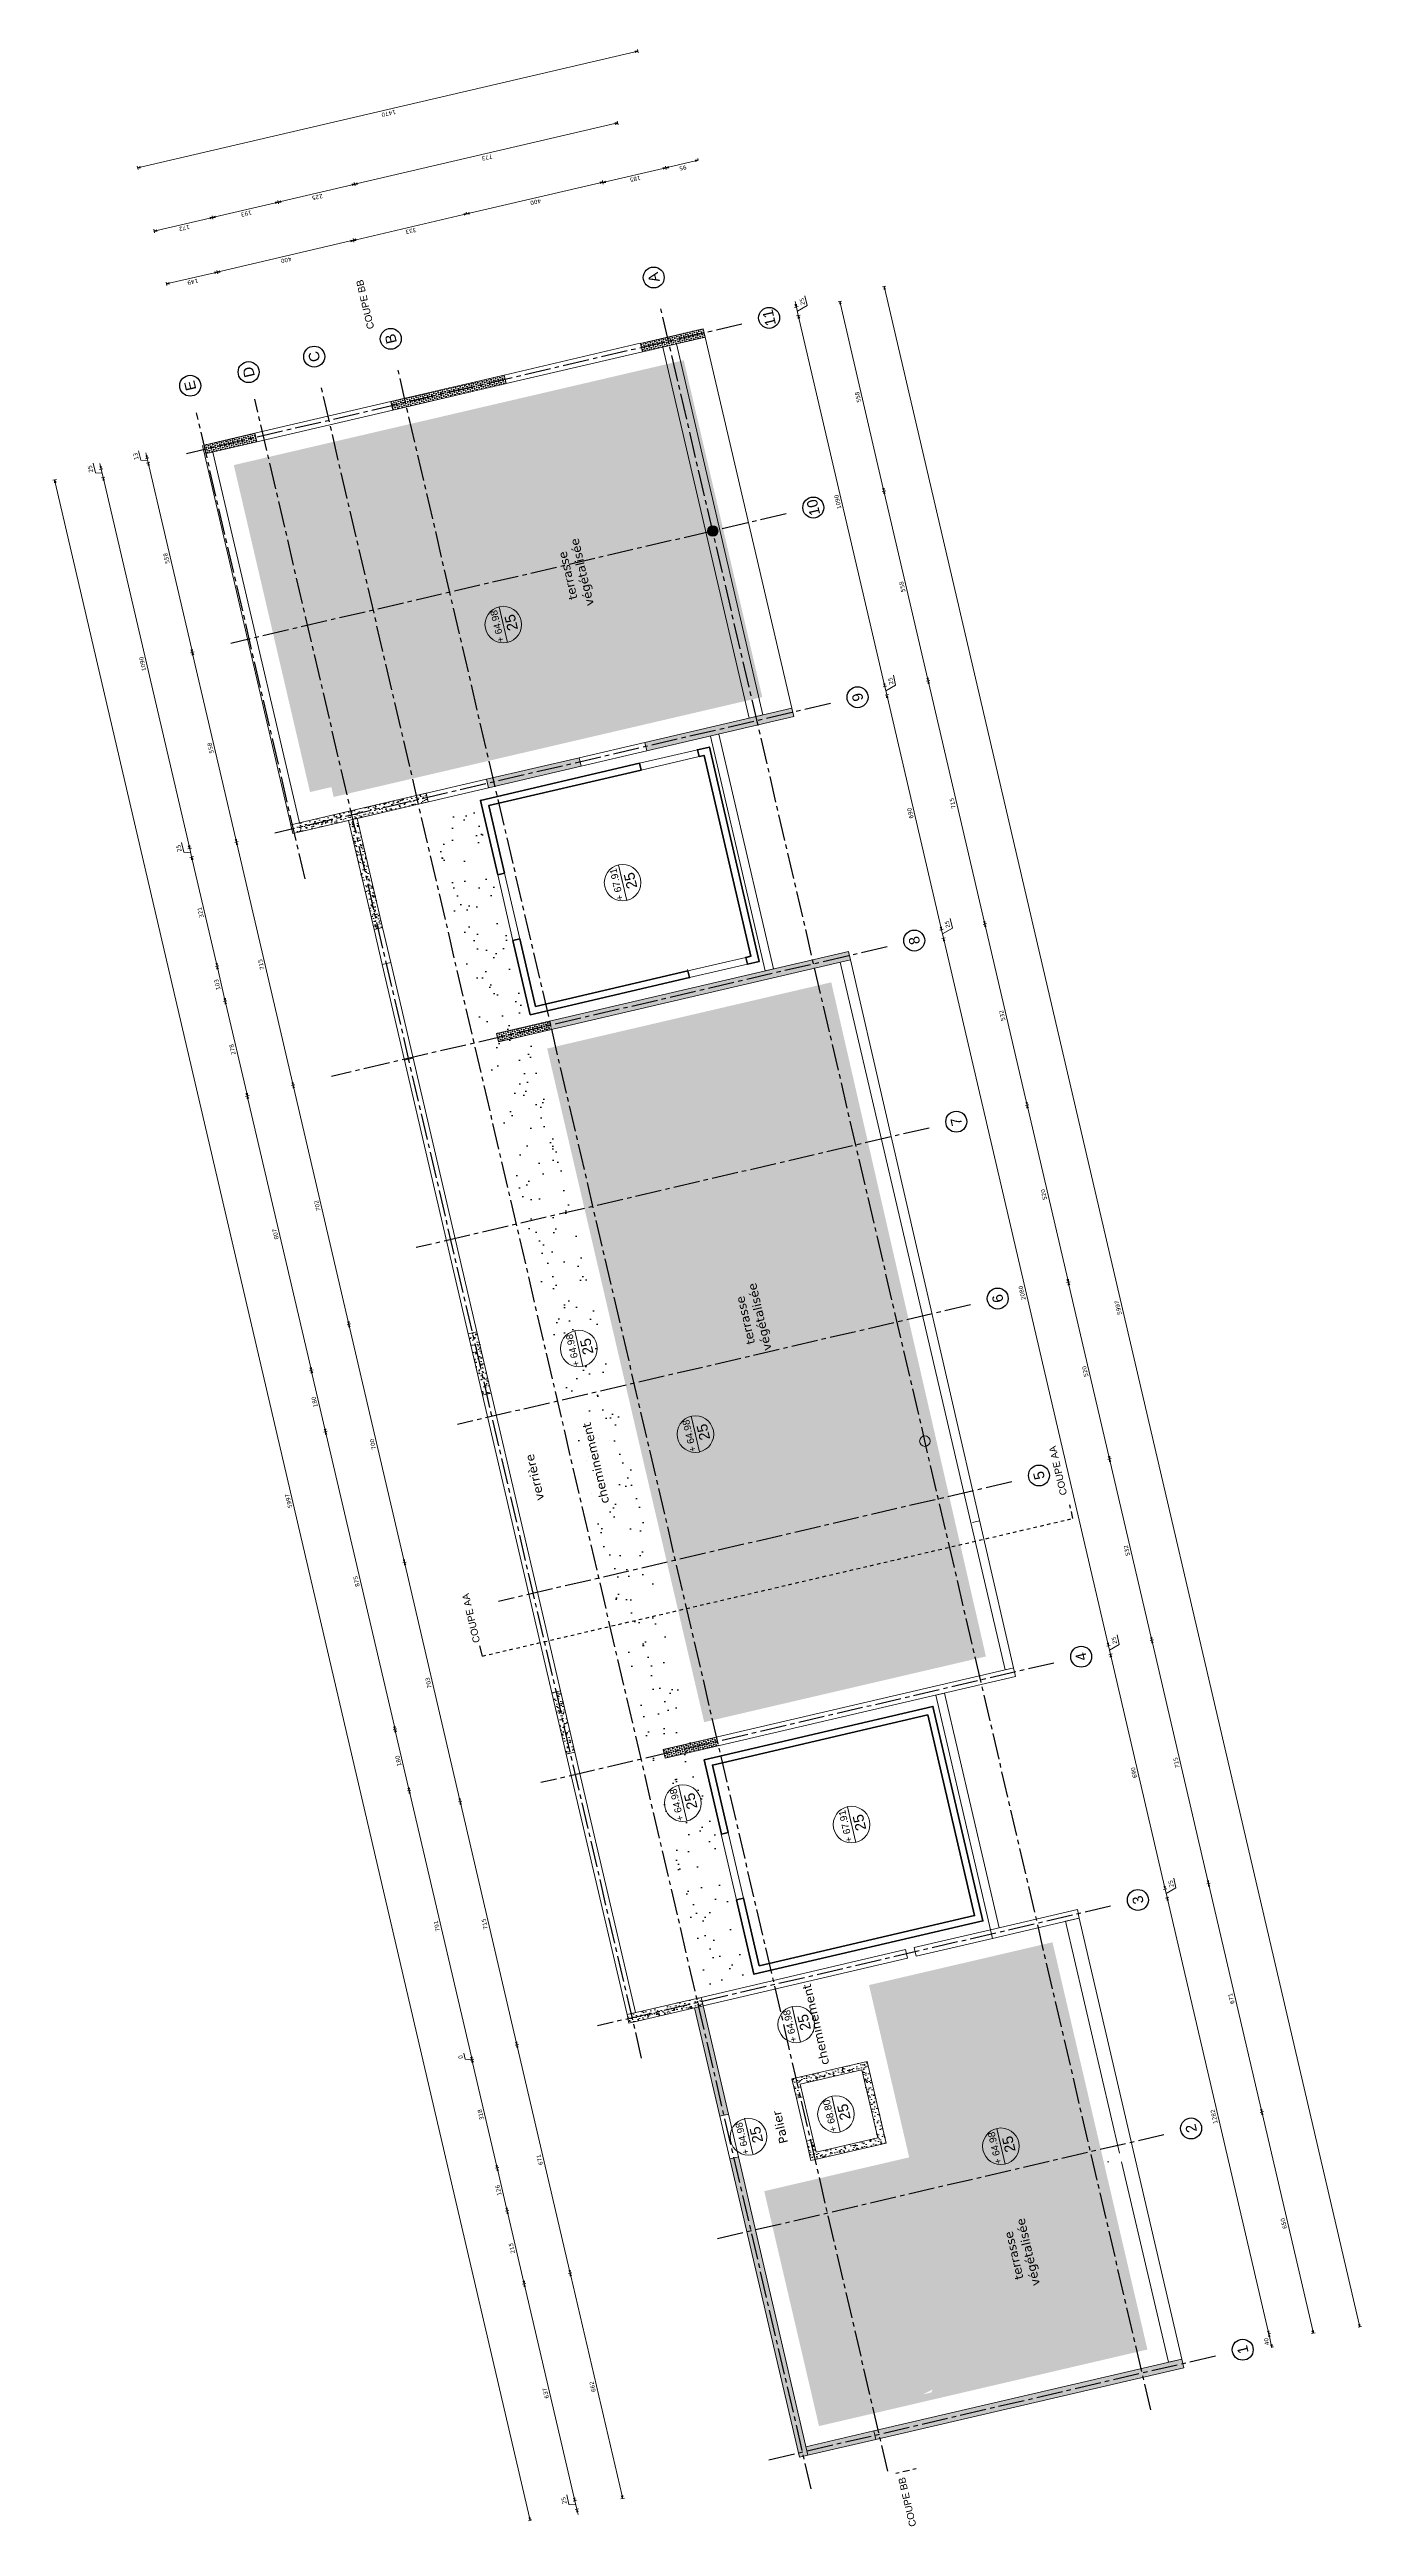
# Model space of a CAD drawing. Header units: metres. Extents: x -49 to 867749, y -579737 to 170817.
# Drawn here: x 596061.1 to 596098.7, y 139665.1 to 139736 of the extents above; entities that cross this region are included whole.
import ezdxf
from ezdxf.enums import TextEntityAlignment as Align

# ---------------------------------------------------------------- set-up
doc = ezdxf.new("R2010")
doc.units = ezdxf.units.M
doc.header["$MEASUREMENT"] = 0
doc.header["$PDMODE"] = 3
doc.header["$PDSIZE"] = 0.1
for name, pattern in [('01', [0.15, 0.1, -0.05]), ('02', [0.28, 0.2, -0.08]), ('AXES2', [1.125, 0.75, -0.125, 0.125, -0.125])]:
    doc.linetypes.add(name, pattern=pattern)
for name, color, linetype in [('00-AXE-0.00', 14, 'AXES2'), ('01-CLOISON-0.25', 3, 'Continuous'), ('01-DOUBLAGE-0.0x', 6, 'Continuous'), ('01-ISOL-0.08', 43, 'ISOLATION'), ('01-SANITAIRE-0.15', 44, 'Continuous'), ('02-VU-CACHE-01-0.10', 133, '01'), ('04-VEGET2-0.15', 80, 'Continuous'), ('06-COT-50&100-0.20', 2, 'Continuous'), ('06-TXT-DETAILS-DIVERS-02.20', 2, 'Continuous'), ('06-TXT-DIVERS-0.20', 70, 'Continuous'), ('06-TXT-ETIQUETTES SURFACES', 210, 'Continuous'), ('07-PLAFONDS-0.13', 5, 'Continuous'), ('08-VU-0.13', 44, 'Continuous'), ('08-VU-0.20', 32, 'Continuous')]:
    doc.layers.add(name, color=color, linetype=linetype)
for name, color, linetype, lineweight in [('01-BETON-0.40', 4, 'Continuous', 40), ('01-MEN-CP-0.15', 2, 'Continuous', 18), ('01-MOBILIER-0.10', 10, 'Continuous', 9), ('ACSP - Bois', 47, 'Continuous', 18), ('ACSP - Béton', 252, 'Continuous', 18), ('ACSP - Cotes', 7, 'Continuous', 18), ('ACSP - Dalle', 250, 'Continuous', 18), ('ACSP - Longrines', 7, 'Continuous', 18)]:
    doc.layers.add(name, color=color, linetype=linetype, lineweight=lineweight)
doc.styles.add('ARIAL', font='arial.ttf')
doc.styles.add('COT', font='verdana.ttf')
doc.styles.add('locaux 100', font='verdana.ttf', dxfattribs={"height": 0.22})
doc.styles.add('locaux 20', font='verdana.ttf', dxfattribs={"height": 0.07})
doc.styles.get("Standard").update_dxf_attribs({"font": 'arial.ttf'})
doc.linetypes.add('ISOLATION', pattern='A,0.0001,-0.1,[134,ltypeshp.shx,S=0.1,R=0,X=-0.1,Y=0],-0.2,[134,ltypeshp.shx,S=0.1,R=180,X=0.1,Y=0],-0.1', length=0.4001)
doc.dimstyles.new('COT50', dxfattribs={"dimtxt": 0.12, "dimasz": 0.08, "dimexe": 0.05, "dimexo": 0, "dimgap": 0.05, "dimtad": 1, "dimdec": 0, "dimlfac": 100, "dimzin": 0, "dimdsep": 46, "dimtxsty": 'COT', "dimblk": 'OPEN30', "dimcen": 0.04, "dimdle": 0.05, "dimclrd": 256, "dimclre": 256, "dimclrt": 6, "dimadec": 0, "dimazin": 0, "dimtm": 1e-09, "dimtfac": 1, "dimtdec": 0, "dimtmove": 1, "dimatfit": 0, "dimldrblk": 'OPEN30', "dimfxl": 0.05, "dimfxlon": 1, "dimtolj": 1, "dimtzin": 0, "dimlwd": -1, "dimlwe": -1, "dimarcsym": 0})
pattern_1 = [(163.12127, (596202.22875, 139600.27055), (-0.054743143, -0.05126586), [0.0375, -0.0375]), (223.12127, (596202.22875, 139600.27055), (0.017025965, -0.073041882), [0.0375, -0.0375]), (103.12127, (596202.20138, 139600.244915), (-0.071769108, 0.021776023), [0.0375, -0.0375])]
pattern_2 = [(153.12127, (596202.22875, 139600.27055), (-0.0406854, 0.28511173), [0.03, -0.33]), (98.12127, (596202.22875, 139600.27055), (-0.28042215, -0.12235443), [0.024, -0.264]), (203.57267, (596202.22536, 139600.2943), (-0.32110742, 0.16275755), [0.0254961, -0.28045684]), (149.30547, (596202.15084, 139600.2524), (-0.03243194, 0.4307809), [0.045, -0.495]), (199.75687, (596202.14814, 139600.2883), (-0.4643463, 0.2756492), [0.0382441, -0.4206852]), (94.30547, (596202.15084, 139600.2524), (-0.4643465, 0.2756488), [0.036, -0.396]), (124.12127, (596202.16124, 139600.29588), (0.10264065, 0.269089), [0.03, -0.33]), (69.12127, (596202.16124, 139600.29588), (-0.30458135, 0.02893776), [0.024, -0.264]), (174.57267, (596202.1698, 139600.3183), (-0.20194046, 0.29802693), [0.0254961, -0.28045684]), (140.62127, (596202.22875, 139600.27055), (-0.13078521, -0.02549152), [0, -0.2608, 0, -0.268, 0, -0.265]), (110.62127, (596202.22875, 139600.27055), (-0.1775338, 0.06666589), [0, -0.1528, 0, -0.2548, 0, -0.101]), (70.62127, (596202.249, 139600.18368), (-0.039687424, 0.21000221), [0, -0.1, 0, -0.312, 0, -0.414]), (60.62127, (596202.25808, 139600.14472), (-0.09195287, 0.21809403), [0, -0.13, 0, -0.2072, 0, -0.294])]
pattern_3 = [(90, (-14.11878, -2.9), (-0.1767767, 0.1767767), [0.046875, -0.3066784]), (45, (-14.11878, -2.9), (-0.1767767, 0.1767767), [0.046875, -0.203125]), (135, (-14.11878, -2.9), (-0.1767767, -0.1767767), [0.046875, -0.203125])]

# ---------------------------------------------------------------- blocks, each defined once
blk = doc.blocks.new('_Open30')
at = {"color": 0, "linetype": 'ByBlock', "lineweight": -2}
for p, q in [((-1, 0.27), (0, 0)), ((0, 0), (-1, -0.27)), ((0, 0), (-1, 0))]:
    blk.add_line(p, q, dxfattribs=at)
blk = doc.blocks.new('*D1034')
at = {"layer": 'ACSP - Cotes', "transparency": 16777216}
for p, q in [((596096.029, 139670.647), (596096.097, 139670.663)), ((596096.121, 139670.34), (596096.067, 139670.574)), ((596096.12, 139670.258), (596096.188, 139670.274))]:
    blk.add_line(p, q, dxfattribs=at)
at = {"layer": 'Defpoints', "color": 0, "transparency": 16777216}
for p in [(596096.029, 139670.647), (596096.049, 139670.652), (596096.12, 139670.258)]:
    blk.add_point(p, dxfattribs=at)
at = {"layer": 'ACSP - Cotes', "transparency": 16777216, "xscale": 0.08, "yscale": 0.08, "zscale": 0.08}
for p, rotation in [((596096.049, 139670.652), 103.1212703830424), ((596096.14, 139670.262), 283.1212703830424)]:
    blk.add_blockref('_Open30', p, dxfattribs=dict(at, rotation=rotation))
at = {"layer": 'ACSP - Cotes', "color": 6, "transparency": 16777216, "insert": (596095.985, 139670.431), "char_height": 0.12, "attachment_point": 5, "rotation": 103.12127, "style": 'COT'}
blk.add_mtext('\\A1;40', dxfattribs=at)
blk = doc.blocks.new('*D1035')
at = {"layer": 'ACSP - Cotes', "transparency": 16777216}
for p, q in [((596093.09, 139683.125), (596093.187, 139683.147)), ((596096.031, 139670.73), (596093.157, 139683.058)), ((596096.029, 139670.647), (596096.097, 139670.663))]:
    blk.add_line(p, q, dxfattribs=at)
at = {"layer": 'Defpoints', "color": 0, "transparency": 16777216}
for p in [(596093.139, 139683.136), (596088.684, 139682.098), (596096.029, 139670.647)]:
    blk.add_point(p, dxfattribs=at)
at = {"layer": 'ACSP - Cotes', "transparency": 16777216, "xscale": 0.08, "yscale": 0.08, "zscale": 0.08}
for p, rotation in [((596093.139, 139683.136), 103.121270232965), ((596096.049, 139670.652), 283.121270232965)]:
    blk.add_blockref('_Open30', p, dxfattribs=dict(at, rotation=rotation))
at = {"layer": 'ACSP - Cotes', "color": 6, "transparency": 16777216, "insert": (596094.484, 139676.868), "char_height": 0.12, "attachment_point": 5, "rotation": 103.12127, "style": 'COT'}
blk.add_mtext('\\A1;1282', dxfattribs=at)
blk = doc.blocks.new('*D1036')
at = {"layer": 'ACSP - Cotes', "transparency": 16777216}
for p, q in [((596093.033, 139683.368), (596093.131, 139683.391)), ((596093.064, 139683.457), (596093.046, 139683.535)), ((596093.139, 139683.136), (596093.082, 139683.379)), ((596093.139, 139683.136), (596093.082, 139683.379)), ((596093.11, 139683.258), (596093.393, 139683.42)), ((596093.393, 139683.42), (596093.329, 139683.698)), ((596093.09, 139683.125), (596093.187, 139683.147)), ((596093.157, 139683.058), (596093.175, 139682.98))]:
    blk.add_line(p, q, dxfattribs=at)
at = {"layer": 'Defpoints', "color": 0, "transparency": 16777216}
for p in [(596093.082, 139683.379), (596088.627, 139682.341), (596088.684, 139682.098)]:
    blk.add_point(p, dxfattribs=at)
at = {"layer": 'ACSP - Cotes', "transparency": 16777216, "xscale": 0.08, "yscale": 0.08, "zscale": 0.08}
for p, rotation in [((596093.082, 139683.379), 283.121270232965), ((596093.139, 139683.136), 103.121270232965)]:
    blk.add_blockref('_Open30', p, dxfattribs=dict(at, rotation=rotation))
at = {"layer": 'ACSP - Cotes', "color": 6, "transparency": 16777216, "insert": (596093.251, 139683.533), "char_height": 0.12, "attachment_point": 5, "rotation": 103.12127, "style": 'COT'}
blk.add_mtext('\\A1;25', dxfattribs=at)
blk = doc.blocks.new('*D1037')
at = {"layer": 'ACSP - Cotes', "transparency": 16777216}
for p, q in [((596091.467, 139690.088), (596091.564, 139690.111)), ((596093.064, 139683.457), (596091.534, 139690.021)), ((596093.033, 139683.368), (596093.131, 139683.391))]:
    blk.add_line(p, q, dxfattribs=at)
at = {"layer": 'Defpoints', "color": 0, "transparency": 16777216}
for p in [(596091.516, 139690.099), (596087.012, 139689.049), (596088.627, 139682.341)]:
    blk.add_point(p, dxfattribs=at)
at = {"layer": 'ACSP - Cotes', "transparency": 16777216, "xscale": 0.08, "yscale": 0.08, "zscale": 0.08}
for p, rotation in [((596091.516, 139690.099), 103.121270232965), ((596093.082, 139683.379), 283.121270232965)]:
    blk.add_blockref('_Open30', p, dxfattribs=dict(at, rotation=rotation))
at = {"layer": 'ACSP - Cotes', "color": 6, "transparency": 16777216, "insert": (596092.189, 139686.714), "char_height": 0.12, "attachment_point": 5, "rotation": 103.12127, "style": 'COT'}
blk.add_mtext('\\A1;690', dxfattribs=at)
blk = doc.blocks.new('*D1038')
at = {"layer": 'ACSP - Cotes', "transparency": 16777216}
for p, q in [((596091.41, 139690.331), (596091.507, 139690.354)), ((596091.441, 139690.421), (596091.422, 139690.499)), ((596091.516, 139690.099), (596091.459, 139690.343)), ((596091.516, 139690.099), (596091.459, 139690.343)), ((596091.487, 139690.221), (596091.77, 139690.383)), ((596091.77, 139690.383), (596091.705, 139690.661)), ((596091.467, 139690.088), (596091.564, 139690.111)), ((596091.534, 139690.021), (596091.552, 139689.943))]:
    blk.add_line(p, q, dxfattribs=at)
at = {"layer": 'Defpoints', "color": 0, "transparency": 16777216}
for p in [(596091.459, 139690.343), (596086.956, 139689.293), (596087.012, 139689.049)]:
    blk.add_point(p, dxfattribs=at)
at = {"layer": 'ACSP - Cotes', "transparency": 16777216, "xscale": 0.08, "yscale": 0.08, "zscale": 0.08}
for p, rotation in [((596091.459, 139690.343), 283.121270232965), ((596091.516, 139690.099), 103.121270232965)]:
    blk.add_blockref('_Open30', p, dxfattribs=dict(at, rotation=rotation))
at = {"layer": 'ACSP - Cotes', "color": 6, "transparency": 16777216, "insert": (596091.628, 139690.497), "char_height": 0.12, "attachment_point": 5, "rotation": 103.12127, "style": 'COT'}
blk.add_mtext('\\A1;25', dxfattribs=at)
blk = doc.blocks.new('*D1039')
at = {"layer": 'ACSP - Cotes', "transparency": 16777216}
for p, q in [((596086.689, 139710.587), (596086.786, 139710.609)), ((596091.441, 139690.421), (596086.755, 139710.52)), ((596091.41, 139690.331), (596091.507, 139690.354))]:
    blk.add_line(p, q, dxfattribs=at)
at = {"layer": 'Defpoints', "color": 0, "transparency": 16777216}
for p in [(596086.737, 139710.598), (596082.283, 139709.56), (596086.955, 139689.293)]:
    blk.add_point(p, dxfattribs=at)
at = {"layer": 'ACSP - Cotes', "transparency": 16777216, "xscale": 0.08, "yscale": 0.08, "zscale": 0.08}
for p, rotation in [((596086.737, 139710.598), 103.121270232965), ((596091.459, 139690.343), 283.121270232965)]:
    blk.add_blockref('_Open30', p, dxfattribs=dict(at, rotation=rotation))
at = {"layer": 'ACSP - Cotes', "color": 6, "transparency": 16777216, "insert": (596088.988, 139700.445), "char_height": 0.12, "attachment_point": 5, "rotation": 103.12127, "style": 'COT'}
blk.add_mtext('\\A1;2080', dxfattribs=at)
blk = doc.blocks.new('*D1060')
at = {"layer": 'ACSP - Cotes', "transparency": 16777216}
for p, q in [((596086.662, 139710.919), (596086.644, 139710.997)), ((596086.709, 139710.72), (596086.992, 139710.882)), ((596086.992, 139710.882), (596086.927, 139711.16)), ((596086.632, 139710.83), (596086.729, 139710.853)), ((596086.737, 139710.598), (596086.681, 139710.842)), ((596086.737, 139710.598), (596086.681, 139710.842)), ((596086.689, 139710.587), (596086.786, 139710.609)), ((596086.755, 139710.52), (596086.774, 139710.442))]:
    blk.add_line(p, q, dxfattribs=at)
at = {"layer": 'Defpoints', "color": 0, "transparency": 16777216}
for p in [(596086.681, 139710.842), (596082.226, 139709.803), (596082.283, 139709.56)]:
    blk.add_point(p, dxfattribs=at)
at = {"layer": 'ACSP - Cotes', "transparency": 16777216, "xscale": 0.08, "yscale": 0.08, "zscale": 0.08}
for p, rotation in [((596086.681, 139710.842), 283.121270232965), ((596086.737, 139710.598), 103.121270232965)]:
    blk.add_blockref('_Open30', p, dxfattribs=dict(at, rotation=rotation))
at = {"layer": 'ACSP - Cotes', "color": 6, "transparency": 16777216, "insert": (596086.85, 139710.995), "char_height": 0.12, "attachment_point": 5, "rotation": 103.12127, "style": 'COT'}
blk.add_mtext('\\A1;25', dxfattribs=at)
blk = doc.blocks.new('*D1061')
at = {"layer": 'ACSP - Cotes', "transparency": 16777216}
for p, q in [((596085.065, 139717.55), (596085.163, 139717.573)), ((596086.662, 139710.919), (596085.132, 139717.483)), ((596086.632, 139710.83), (596086.729, 139710.853))]:
    blk.add_line(p, q, dxfattribs=at)
at = {"layer": 'Defpoints', "color": 0, "transparency": 16777216}
for p in [(596085.114, 139717.561), (596080.66, 139716.523), (596082.226, 139709.803)]:
    blk.add_point(p, dxfattribs=at)
at = {"layer": 'ACSP - Cotes', "transparency": 16777216, "xscale": 0.08, "yscale": 0.08, "zscale": 0.08}
for p, rotation in [((596085.114, 139717.561), 103.121270232965), ((596086.681, 139710.842), 283.121270232965)]:
    blk.add_blockref('_Open30', p, dxfattribs=dict(at, rotation=rotation))
at = {"layer": 'ACSP - Cotes', "color": 6, "transparency": 16777216, "insert": (596085.788, 139714.176), "char_height": 0.12, "attachment_point": 5, "rotation": 103.12127, "style": 'COT'}
blk.add_mtext('\\A1;690', dxfattribs=at)
blk = doc.blocks.new('*D1062')
at = {"layer": 'ACSP - Cotes', "transparency": 16777216}
for p, q in [((596085.369, 139717.845), (596085.304, 139718.123)), ((596085.009, 139717.794), (596085.106, 139717.816)), ((596085.039, 139717.883), (596085.021, 139717.961)), ((596085.114, 139717.561), (596085.057, 139717.805)), ((596085.114, 139717.561), (596085.057, 139717.805)), ((596085.065, 139717.55), (596085.163, 139717.573)), ((596085.086, 139717.683), (596085.369, 139717.845)), ((596085.132, 139717.483), (596085.15, 139717.406))]:
    blk.add_line(p, q, dxfattribs=at)
at = {"layer": 'Defpoints', "color": 0, "transparency": 16777216}
for p in [(596085.057, 139717.805), (596080.603, 139716.767), (596080.66, 139716.523)]:
    blk.add_point(p, dxfattribs=at)
at = {"layer": 'ACSP - Cotes', "transparency": 16777216, "xscale": 0.08, "yscale": 0.08, "zscale": 0.08}
for p, rotation in [((596085.057, 139717.805), 283.121270232965), ((596085.114, 139717.561), 103.121270232965)]:
    blk.add_blockref('_Open30', p, dxfattribs=dict(at, rotation=rotation))
at = {"layer": 'ACSP - Cotes', "color": 6, "transparency": 16777216, "insert": (596085.227, 139717.959), "char_height": 0.12, "attachment_point": 5, "rotation": 103.12127, "style": 'COT'}
blk.add_mtext('\\A1;25', dxfattribs=at)
blk = doc.blocks.new('*D1063')
at = {"layer": 'ACSP - Cotes', "transparency": 16777216}
for p, q in [((596082.534, 139728.409), (596082.632, 139728.432)), ((596085.039, 139717.883), (596082.601, 139728.342)), ((596085.009, 139717.794), (596085.106, 139717.816))]:
    blk.add_line(p, q, dxfattribs=at)
at = {"layer": 'Defpoints', "color": 0, "transparency": 16777216}
for p in [(596082.583, 139728.42), (596078.128, 139727.382), (596080.603, 139716.767)]:
    blk.add_point(p, dxfattribs=at)
at = {"layer": 'ACSP - Cotes', "transparency": 16777216, "xscale": 0.08, "yscale": 0.08, "zscale": 0.08}
for p, rotation in [((596082.583, 139728.42), 103.121270232965), ((596085.057, 139717.805), 283.121270232965)]:
    blk.add_blockref('_Open30', p, dxfattribs=dict(at, rotation=rotation))
at = {"layer": 'ACSP - Cotes', "color": 6, "transparency": 16777216, "insert": (596083.711, 139723.087), "char_height": 0.12, "attachment_point": 5, "rotation": 103.12127, "style": 'COT'}
blk.add_mtext('\\A1;1090', dxfattribs=at)
blk = doc.blocks.new('*D1064')
at = {"layer": 'ACSP - Cotes', "transparency": 16777216}
for p, q in [((596082.477, 139728.652), (596082.575, 139728.675)), ((596082.508, 139728.742), (596082.49, 139728.82)), ((596082.583, 139728.42), (596082.526, 139728.664)), ((596082.583, 139728.42), (596082.526, 139728.664)), ((596082.555, 139728.542), (596082.838, 139728.704)), ((596082.838, 139728.704), (596082.773, 139728.982)), ((596082.534, 139728.409), (596082.632, 139728.432)), ((596082.601, 139728.342), (596082.619, 139728.264))]:
    blk.add_line(p, q, dxfattribs=at)
at = {"layer": 'Defpoints', "color": 0, "transparency": 16777216}
for p in [(596082.526, 139728.664), (596078.072, 139727.625), (596078.128, 139727.382)]:
    blk.add_point(p, dxfattribs=at)
at = {"layer": 'ACSP - Cotes', "transparency": 16777216, "xscale": 0.08, "yscale": 0.08, "zscale": 0.08}
for p, rotation in [((596082.526, 139728.664), 283.121270232965), ((596082.583, 139728.42), 103.121270232965)]:
    blk.add_blockref('_Open30', p, dxfattribs=dict(at, rotation=rotation))
at = {"layer": 'ACSP - Cotes', "color": 6, "transparency": 16777216, "insert": (596082.696, 139728.818), "char_height": 0.12, "attachment_point": 5, "rotation": 103.12127, "style": 'COT'}
blk.add_mtext('\\A1;25', dxfattribs=at)
blk = doc.blocks.new('*D1040')
at = {"layer": 'ACSP - Cotes', "transparency": 16777216}
for p, q in [((596079.714, 139732.866), (596079.702, 139732.915)), ((596078.789, 139732.651), (596078.777, 139732.699)), ((596079.636, 139732.848), (596078.867, 139732.669))]:
    blk.add_line(p, q, dxfattribs=at)
at = {"layer": 'Defpoints', "color": 0, "transparency": 16777216}
for p in [(596079.714, 139732.866), (596078.789, 139732.651), (596078.789, 139732.651)]:
    blk.add_point(p, dxfattribs=at)
at = {"layer": 'ACSP - Cotes', "transparency": 16777216, "xscale": 0.08, "yscale": 0.08, "zscale": 0.08}
for p, rotation in [((596079.714, 139732.866), 13.12127038304243), ((596078.789, 139732.651), 193.1212703830424)]:
    blk.add_blockref('_Open30', p, dxfattribs=dict(at, rotation=rotation))
at = {"layer": 'ACSP - Cotes', "color": 6, "transparency": 16777216, "insert": (596079.277, 139732.649), "char_height": 0.12, "attachment_point": 5, "rotation": 193.12127, "style": 'COT'}
blk.add_mtext('\\A1;95', dxfattribs=at)
blk = doc.blocks.new('*D1041')
at = {"layer": 'ACSP - Cotes', "transparency": 16777216}
for p, q in [((596076.998, 139732.182), (596076.976, 139732.279)), ((596078.711, 139732.632), (596077.065, 139732.249)), ((596078.789, 139732.651), (596078.8, 139732.602))]:
    blk.add_line(p, q, dxfattribs=at)
at = {"layer": 'Defpoints', "color": 0, "transparency": 16777216}
for p in [(596076.987, 139732.231), (596078.789, 139732.651), (596078.061, 139727.623)]:
    blk.add_point(p, dxfattribs=at)
at = {"layer": 'ACSP - Cotes', "transparency": 16777216, "xscale": 0.08, "yscale": 0.08, "zscale": 0.08}
for p, rotation in [((596076.987, 139732.231), 193.1212703830424), ((596078.789, 139732.651), 13.12127038304243)]:
    blk.add_blockref('_Open30', p, dxfattribs=dict(at, rotation=rotation))
at = {"layer": 'ACSP - Cotes', "color": 6, "transparency": 16777216, "insert": (596077.913, 139732.331), "char_height": 0.12, "attachment_point": 5, "rotation": 193.12127, "style": 'COT'}
blk.add_mtext('\\A1;185', dxfattribs=at)
blk = doc.blocks.new('*D1042')
at = {"layer": 'ACSP - Cotes', "transparency": 16777216}
for p, q in [((596061.247, 139723.704), (596061.345, 139723.726)), ((596074.891, 139665.391), (596061.314, 139723.637)), ((596074.86, 139665.302), (596074.958, 139665.325))]:
    blk.add_line(p, q, dxfattribs=at)
at = {"layer": 'Defpoints', "color": 0, "transparency": 16777216}
for p in [(596061.15, 139723.681), (596061.296, 139723.715), (596074.763, 139665.279)]:
    blk.add_point(p, dxfattribs=at)
at = {"layer": 'ACSP - Cotes', "transparency": 16777216, "xscale": 0.08, "yscale": 0.08, "zscale": 0.08}
for p, rotation in [((596061.296, 139723.715), 103.1212703830424), ((596074.909, 139665.314), 283.1212703830424)]:
    blk.add_blockref('_Open30', p, dxfattribs=dict(at, rotation=rotation))
at = {"layer": 'ACSP - Cotes', "color": 6, "transparency": 16777216, "insert": (596067.993, 139694.489), "char_height": 0.12, "attachment_point": 5, "rotation": 103.12127, "style": 'COT'}
blk.add_mtext('\\A1;5997', dxfattribs=at)
blk = doc.blocks.new('*D1043')
at = {"layer": 'ACSP - Cotes', "transparency": 16777216}
for p, q in [((596084.991, 139729.238), (596085.088, 139729.261)), ((596098.635, 139670.926), (596085.058, 139729.172)), ((596098.604, 139670.837), (596098.702, 139670.86))]:
    blk.add_line(p, q, dxfattribs=at)
at = {"layer": 'Defpoints', "color": 0, "transparency": 16777216}
for p in [(596084.581, 139729.143), (596085.04, 139729.25), (596098.194, 139670.741)]:
    blk.add_point(p, dxfattribs=at)
at = {"layer": 'ACSP - Cotes', "transparency": 16777216, "xscale": 0.08, "yscale": 0.08, "zscale": 0.08}
for p, rotation in [((596085.04, 139729.25), 103.1212703830424), ((596098.653, 139670.848), 283.1212703830424)]:
    blk.add_blockref('_Open30', p, dxfattribs=dict(at, rotation=rotation))
at = {"layer": 'ACSP - Cotes', "color": 6, "transparency": 16777216, "insert": (596091.737, 139700.023), "char_height": 0.12, "attachment_point": 5, "rotation": 103.12127, "style": 'COT'}
blk.add_mtext('\\A1;5997', dxfattribs=at)
blk = doc.blocks.new('*D1044')
at = {"layer": 'ACSP - Cotes', "transparency": 16777216}
for p, q in [((596076.908, 139732.218), (596073.168, 139731.346)), ((596076.987, 139732.231), (596076.974, 139732.285)), ((596073.091, 139731.323), (596073.079, 139731.377))]:
    blk.add_line(p, q, dxfattribs=at)
at = {"layer": 'Defpoints', "color": 0, "transparency": 16777216}
for p in [(596076.987, 139732.231), (596073.09, 139731.328), (596073.091, 139731.323)]:
    blk.add_point(p, dxfattribs=at)
at = {"layer": 'ACSP - Cotes', "transparency": 16777216, "xscale": 0.08, "yscale": 0.08, "zscale": 0.08}
for p, rotation in [((596076.986, 139732.236), 13.12127037986355), ((596073.09, 139731.328), 193.1212703798636)]:
    blk.add_blockref('_Open30', p, dxfattribs=dict(at, rotation=rotation))
at = {"layer": 'ACSP - Cotes', "color": 6, "transparency": 16777216, "insert": (596075.063, 139731.673), "char_height": 0.12, "attachment_point": 5, "rotation": 193.12127, "style": 'COT'}
blk.add_mtext('\\A1;400', dxfattribs=at)
blk = doc.blocks.new('*D1065')
at = {"layer": 'ACSP - Cotes', "transparency": 16777216}
for p, q in [((596073.012, 139731.31), (596069.925, 139730.59)), ((596073.091, 139731.323), (596073.079, 139731.377)), ((596069.858, 139730.524), (596069.836, 139730.621))]:
    blk.add_line(p, q, dxfattribs=at)
at = {"layer": 'Defpoints', "color": 0, "transparency": 16777216}
for p in [(596073.091, 139731.323), (596069.847, 139730.572), (596070.922, 139725.959)]:
    blk.add_point(p, dxfattribs=at)
at = {"layer": 'ACSP - Cotes', "transparency": 16777216, "xscale": 0.08, "yscale": 0.08, "zscale": 0.08}
for p, rotation in [((596073.09, 139731.328), 13.12127037986355), ((596069.847, 139730.572), 193.1212703798636)]:
    blk.add_blockref('_Open30', p, dxfattribs=dict(at, rotation=rotation))
at = {"layer": 'ACSP - Cotes', "color": 6, "transparency": 16777216, "insert": (596071.494, 139730.841), "char_height": 0.12, "attachment_point": 5, "rotation": 193.12127, "style": 'COT'}
blk.add_mtext('\\A1;333', dxfattribs=at)
blk = doc.blocks.new('*D1066')
at = {"layer": 'ACSP - Cotes', "transparency": 16777216}
for p, q in [((596069.769, 139730.554), (596066.029, 139729.682)), ((596069.858, 139730.524), (596069.836, 139730.621)), ((596065.963, 139729.615), (596065.94, 139729.713))]:
    blk.add_line(p, q, dxfattribs=at)
at = {"layer": 'Defpoints', "color": 0, "transparency": 16777216}
for p in [(596065.951, 139729.664), (596070.922, 139725.959), (596067.027, 139725.051)]:
    blk.add_point(p, dxfattribs=at)
at = {"layer": 'ACSP - Cotes', "transparency": 16777216, "xscale": 0.08, "yscale": 0.08, "zscale": 0.08}
for p, rotation in [((596069.847, 139730.572), 13.12127037986355), ((596065.951, 139729.664), 193.1212703798636)]:
    blk.add_blockref('_Open30', p, dxfattribs=dict(at, rotation=rotation))
at = {"layer": 'ACSP - Cotes', "color": 6, "transparency": 16777216, "insert": (596067.925, 139730.009), "char_height": 0.12, "attachment_point": 5, "rotation": 193.12127, "style": 'COT'}
blk.add_mtext('\\A1;400', dxfattribs=at)
blk = doc.blocks.new('*D1067')
at = {"layer": 'ACSP - Cotes', "transparency": 16777216}
for p, q in [((596064.508, 139729.276), (596064.486, 139729.374)), ((596065.874, 139729.646), (596064.575, 139729.343)), ((596065.963, 139729.615), (596065.94, 139729.713))]:
    blk.add_line(p, q, dxfattribs=at)
at = {"layer": 'Defpoints', "color": 0, "transparency": 16777216}
for p in [(596064.497, 139729.325), (596065.572, 139724.712), (596067.027, 139725.051)]:
    blk.add_point(p, dxfattribs=at)
at = {"layer": 'ACSP - Cotes', "transparency": 16777216, "xscale": 0.08, "yscale": 0.08, "zscale": 0.08}
for p, rotation in [((596064.497, 139729.325), 193.1212703798636), ((596065.951, 139729.664), 13.12127037986355)]:
    blk.add_blockref('_Open30', p, dxfattribs=dict(at, rotation=rotation))
at = {"layer": 'ACSP - Cotes', "color": 6, "transparency": 16777216, "insert": (596065.25, 139729.385), "char_height": 0.12, "attachment_point": 5, "rotation": 193.12127, "style": 'COT'}
blk.add_mtext('\\A1;149', dxfattribs=at)
blk = doc.blocks.new('*D1045')
at = {"layer": 'ACSP - Cotes', "transparency": 16777216}
for p, q in [((596076.017, 139665.765), (596075.953, 139666.043)), ((596076.213, 139665.753), (596076.017, 139665.765)), ((596076.233, 139665.886), (596076.136, 139665.863)), ((596076.166, 139665.953), (596076.148, 139666.031)), ((596076.241, 139665.631), (596076.184, 139665.875)), ((596076.241, 139665.631), (596076.184, 139665.875)), ((596076.29, 139665.643), (596076.192, 139665.62)), ((596076.259, 139665.553), (596076.277, 139665.475))]:
    blk.add_line(p, q, dxfattribs=at)
at = {"layer": 'Defpoints', "color": 0, "transparency": 16777216}
for p in [(596076.184, 139665.875), (596076.296, 139665.901), (596076.353, 139665.657)]:
    blk.add_point(p, dxfattribs=at)
at = {"layer": 'ACSP - Cotes', "transparency": 16777216, "xscale": 0.08, "yscale": 0.08, "zscale": 0.08}
for p, rotation in [((596076.184, 139665.875), 283.1212703798636), ((596076.241, 139665.631), 103.1212703798635)]:
    blk.add_blockref('_Open30', p, dxfattribs=dict(at, rotation=rotation))
at = {"layer": 'ACSP - Cotes', "color": 6, "transparency": 16777216, "insert": (596075.875, 139665.879), "char_height": 0.12, "attachment_point": 5, "rotation": 103.12127, "style": 'COT'}
blk.add_mtext('\\A1;25', dxfattribs=at)
blk = doc.blocks.new('*D1046')
at = {"layer": 'ACSP - Cotes', "transparency": 16777216}
for p, q in [((596074.787, 139672.092), (596074.689, 139672.069)), ((596076.166, 139665.953), (596074.756, 139672.003)), ((596076.233, 139665.886), (596076.136, 139665.863))]:
    blk.add_line(p, q, dxfattribs=at)
at = {"layer": 'Defpoints', "color": 0, "transparency": 16777216}
for p in [(596083.02, 139674.011), (596074.738, 139672.081), (596076.296, 139665.901)]:
    blk.add_point(p, dxfattribs=at)
at = {"layer": 'ACSP - Cotes', "transparency": 16777216, "xscale": 0.08, "yscale": 0.08, "zscale": 0.08}
for p, rotation in [((596074.738, 139672.081), 103.1212704065441), ((596076.184, 139665.875), 283.1212704065441)]:
    blk.add_blockref('_Open30', p, dxfattribs=dict(at, rotation=rotation))
at = {"layer": 'ACSP - Cotes', "color": 6, "transparency": 16777216, "insert": (596075.352, 139668.952), "char_height": 0.12, "attachment_point": 5, "rotation": 103.12127, "style": 'COT'}
blk.add_mtext('\\A1;637', dxfattribs=at)
blk = doc.blocks.new('*D1068')
at = {"layer": 'ACSP - Cotes', "transparency": 16777216}
for p, q in [((596074.299, 139674.184), (596074.202, 139674.161)), ((596074.72, 139672.159), (596074.268, 139674.094)), ((596074.787, 139672.092), (596074.689, 139672.069))]:
    blk.add_line(p, q, dxfattribs=at)
at = {"layer": 'Defpoints', "color": 0, "transparency": 16777216}
for p in [(596082.533, 139676.103), (596074.25, 139674.172), (596083.02, 139674.011)]:
    blk.add_point(p, dxfattribs=at)
at = {"layer": 'ACSP - Cotes', "transparency": 16777216, "xscale": 0.08, "yscale": 0.08, "zscale": 0.08}
for p, rotation in [((596074.25, 139674.172), 103.1212704065441), ((596074.738, 139672.081), 283.1212704065441)]:
    blk.add_blockref('_Open30', p, dxfattribs=dict(at, rotation=rotation))
at = {"layer": 'ACSP - Cotes', "color": 6, "transparency": 16777216, "insert": (596074.384, 139673.101), "char_height": 0.12, "attachment_point": 5, "rotation": 103.12127, "style": 'COT'}
blk.add_mtext('\\A1;215', dxfattribs=at)
blk = doc.blocks.new('*D1069')
at = {"layer": 'ACSP - Cotes', "transparency": 16777216}
for p, q in [((596074.013, 139675.411), (596073.916, 139675.388)), ((596074.232, 139674.25), (596073.982, 139675.322)), ((596074.299, 139674.184), (596074.202, 139674.161))]:
    blk.add_line(p, q, dxfattribs=at)
at = {"layer": 'Defpoints', "color": 0, "transparency": 16777216}
for p in [(596082.246, 139677.33), (596082.533, 139676.103), (596073.964, 139675.399)]:
    blk.add_point(p, dxfattribs=at)
at = {"layer": 'ACSP - Cotes', "transparency": 16777216, "xscale": 0.08, "yscale": 0.08, "zscale": 0.08}
for p, rotation in [((596073.964, 139675.399), 103.1212704065441), ((596074.25, 139674.172), 283.1212704065441)]:
    blk.add_blockref('_Open30', p, dxfattribs=dict(at, rotation=rotation))
at = {"layer": 'ACSP - Cotes', "color": 6, "transparency": 16777216, "insert": (596073.998, 139674.76), "char_height": 0.12, "attachment_point": 5, "rotation": 103.12127, "style": 'COT'}
blk.add_mtext('\\A1;126', dxfattribs=at)
blk = doc.blocks.new('*D1070')
at = {"layer": 'ACSP - Cotes', "transparency": 16777216}
for p, q in [((596073.291, 139678.509), (596073.193, 139678.487)), ((596073.946, 139675.477), (596073.26, 139678.42)), ((596074.013, 139675.411), (596073.916, 139675.388))]:
    blk.add_line(p, q, dxfattribs=at)
at = {"layer": 'Defpoints', "color": 0, "transparency": 16777216}
for p in [(596081.524, 139680.429), (596073.242, 139678.498), (596082.246, 139677.33)]:
    blk.add_point(p, dxfattribs=at)
at = {"layer": 'ACSP - Cotes', "transparency": 16777216, "xscale": 0.08, "yscale": 0.08, "zscale": 0.08}
for p, rotation in [((596073.242, 139678.498), 103.1212704065441), ((596073.964, 139675.399), 283.1212704065441)]:
    blk.add_blockref('_Open30', p, dxfattribs=dict(at, rotation=rotation))
at = {"layer": 'ACSP - Cotes', "color": 6, "transparency": 16777216, "insert": (596073.493, 139676.923), "char_height": 0.12, "attachment_point": 5, "rotation": 103.12127, "style": 'COT'}
blk.add_mtext('\\A1;318', dxfattribs=at)
blk = doc.blocks.new('*D1071')
at = {"layer": 'ACSP - Cotes', "transparency": 16777216}
for p, q in [((596073.047, 139678.51), (596073.005, 139678.688)), ((596073.242, 139678.498), (596073.047, 139678.51)), ((596073.291, 139678.509), (596073.193, 139678.487)), ((596073.291, 139678.509), (596073.193, 139678.487)), ((596073.224, 139678.576), (596073.206, 139678.654)), ((596073.26, 139678.42), (596073.278, 139678.342))]:
    blk.add_line(p, q, dxfattribs=at)
at = {"layer": 'Defpoints', "color": 0, "transparency": 16777216}
for p in [(596081.524, 139680.429), (596081.768, 139680.485), (596073.242, 139678.498)]:
    blk.add_point(p, dxfattribs=at)
at = {"layer": 'ACSP - Cotes', "transparency": 16777216, "xscale": 0.08, "yscale": 0.08, "zscale": 0.08}
for rotation in [283.1212704065441, 103.1212704065441]:
    blk.add_blockref('_Open30', (596073.242, 139678.498), dxfattribs=dict(at, rotation=rotation))
at = {"layer": 'ACSP - Cotes', "color": 6, "transparency": 16777216, "insert": (596072.916, 139678.574), "char_height": 0.12, "attachment_point": 5, "rotation": 103.12127, "style": 'COT'}
blk.add_mtext('\\A1;0', dxfattribs=at)
blk = doc.blocks.new('*D1072')
at = {"layer": 'ACSP - Cotes', "transparency": 16777216}
for p, q in [((596071.495, 139686.211), (596071.398, 139686.189)), ((596073.224, 139678.576), (596071.465, 139686.122)), ((596073.291, 139678.509), (596073.193, 139678.487))]:
    blk.add_line(p, q, dxfattribs=at)
at = {"layer": 'Defpoints', "color": 0, "transparency": 16777216}
for p in [(596077.849, 139687.692), (596071.447, 139686.2), (596081.768, 139680.485)]:
    blk.add_point(p, dxfattribs=at)
at = {"layer": 'ACSP - Cotes', "transparency": 16777216, "xscale": 0.08, "yscale": 0.08, "zscale": 0.08}
for p, rotation in [((596071.447, 139686.2), 103.1212704065441), ((596073.242, 139678.498), 283.1212704065441)]:
    blk.add_blockref('_Open30', p, dxfattribs=dict(at, rotation=rotation))
at = {"layer": 'ACSP - Cotes', "color": 6, "transparency": 16777216, "insert": (596072.235, 139682.323), "char_height": 0.12, "attachment_point": 5, "rotation": 103.12127, "style": 'COT'}
blk.add_mtext('\\A1;791', dxfattribs=at)
blk = doc.blocks.new('*D1073')
at = {"layer": 'ACSP - Cotes', "transparency": 16777216}
for p, q in [((596071.087, 139687.964), (596070.989, 139687.942)), ((596071.428, 139686.278), (596071.056, 139687.875)), ((596071.495, 139686.211), (596071.398, 139686.189))]:
    blk.add_line(p, q, dxfattribs=at)
at = {"layer": 'Defpoints', "color": 0, "transparency": 16777216}
for p in [(596077.441, 139689.445), (596071.038, 139687.953), (596077.849, 139687.692)]:
    blk.add_point(p, dxfattribs=at)
at = {"layer": 'ACSP - Cotes', "transparency": 16777216, "xscale": 0.08, "yscale": 0.08, "zscale": 0.08}
for p, rotation in [((596071.038, 139687.953), 103.1212704065441), ((596071.447, 139686.2), 283.1212704065441)]:
    blk.add_blockref('_Open30', p, dxfattribs=dict(at, rotation=rotation))
at = {"layer": 'ACSP - Cotes', "color": 6, "transparency": 16777216, "insert": (596071.133, 139687.051), "char_height": 0.12, "attachment_point": 5, "rotation": 103.12127, "style": 'COT'}
blk.add_mtext('\\A1;180', dxfattribs=at)
blk = doc.blocks.new('*D1074')
at = {"layer": 'ACSP - Cotes', "transparency": 16777216}
for p, q in [((596069.1, 139696.486), (596069.003, 139696.463)), ((596071.02, 139688.031), (596069.07, 139696.397)), ((596071.087, 139687.964), (596070.989, 139687.942))]:
    blk.add_line(p, q, dxfattribs=at)
at = {"layer": 'Defpoints', "color": 0, "transparency": 16777216}
for p in [(596075.454, 139697.967), (596069.052, 139696.474), (596077.441, 139689.445)]:
    blk.add_point(p, dxfattribs=at)
at = {"layer": 'ACSP - Cotes', "transparency": 16777216, "xscale": 0.08, "yscale": 0.08, "zscale": 0.08}
for p, rotation in [((596069.052, 139696.474), 103.1212704065441), ((596071.038, 139687.953), 283.1212704065441)]:
    blk.add_blockref('_Open30', p, dxfattribs=dict(at, rotation=rotation))
at = {"layer": 'ACSP - Cotes', "color": 6, "transparency": 16777216, "insert": (596069.935, 139692.188), "char_height": 0.12, "attachment_point": 5, "rotation": 103.12127, "style": 'COT'}
blk.add_mtext('\\A1;875', dxfattribs=at)
blk = doc.blocks.new('*D1075')
at = {"layer": 'ACSP - Cotes', "transparency": 16777216}
for p, q in [((596068.692, 139698.239), (596068.594, 139698.216)), ((596069.033, 139696.552), (596068.661, 139698.15)), ((596069.1, 139696.486), (596069.003, 139696.463))]:
    blk.add_line(p, q, dxfattribs=at)
at = {"layer": 'Defpoints', "color": 0, "transparency": 16777216}
for p in [(596075.046, 139699.72), (596068.643, 139698.227), (596075.454, 139697.967)]:
    blk.add_point(p, dxfattribs=at)
at = {"layer": 'ACSP - Cotes', "transparency": 16777216, "xscale": 0.08, "yscale": 0.08, "zscale": 0.08}
for p, rotation in [((596068.643, 139698.227), 103.1212704065441), ((596069.052, 139696.474), 283.1212704065441)]:
    blk.add_blockref('_Open30', p, dxfattribs=dict(at, rotation=rotation))
at = {"layer": 'ACSP - Cotes', "color": 6, "transparency": 16777216, "insert": (596068.738, 139697.325), "char_height": 0.12, "attachment_point": 5, "rotation": 103.12127, "style": 'COT'}
blk.add_mtext('\\A1;180', dxfattribs=at)
blk = doc.blocks.new('*D1076')
at = {"layer": 'ACSP - Cotes', "transparency": 16777216}
for p, q in [((596066.861, 139706.093), (596066.763, 139706.071)), ((596068.625, 139698.305), (596066.83, 139706.004)), ((596068.692, 139698.239), (596068.594, 139698.216))]:
    blk.add_line(p, q, dxfattribs=at)
at = {"layer": 'Defpoints', "color": 0, "transparency": 16777216}
for p in [(596073.215, 139707.574), (596066.812, 139706.082), (596075.046, 139699.72)]:
    blk.add_point(p, dxfattribs=at)
at = {"layer": 'ACSP - Cotes', "transparency": 16777216, "xscale": 0.08, "yscale": 0.08, "zscale": 0.08}
for p, rotation in [((596066.812, 139706.082), 103.1212704065441), ((596068.643, 139698.227), 283.1212704065441)]:
    blk.add_blockref('_Open30', p, dxfattribs=dict(at, rotation=rotation))
at = {"layer": 'ACSP - Cotes', "color": 6, "transparency": 16777216, "insert": (596067.618, 139702.129), "char_height": 0.12, "attachment_point": 5, "rotation": 103.12127, "style": 'COT'}
blk.add_mtext('\\A1;807', dxfattribs=at)
blk = doc.blocks.new('*D1077')
at = {"layer": 'ACSP - Cotes', "transparency": 16777216}
for p, q in [((596066.229, 139708.806), (596066.131, 139708.783)), ((596066.794, 139706.16), (596066.198, 139708.716)), ((596066.861, 139706.093), (596066.763, 139706.071))]:
    blk.add_line(p, q, dxfattribs=at)
at = {"layer": 'Defpoints', "color": 0, "transparency": 16777216}
for p in [(596072.583, 139710.287), (596066.18, 139708.794), (596073.215, 139707.574)]:
    blk.add_point(p, dxfattribs=at)
at = {"layer": 'ACSP - Cotes', "transparency": 16777216, "xscale": 0.08, "yscale": 0.08, "zscale": 0.08}
for p, rotation in [((596066.18, 139708.794), 103.1212704065441), ((596066.812, 139706.082), 283.1212704065441)]:
    blk.add_blockref('_Open30', p, dxfattribs=dict(at, rotation=rotation))
at = {"layer": 'ACSP - Cotes', "color": 6, "transparency": 16777216, "insert": (596066.386, 139707.412), "char_height": 0.12, "attachment_point": 5, "rotation": 103.12127, "style": 'COT'}
blk.add_mtext('\\A1;278', dxfattribs=at)
blk = doc.blocks.new('*D1078')
at = {"layer": 'ACSP - Cotes', "transparency": 16777216}
for p, q in [((596065.995, 139709.809), (596065.897, 139709.786)), ((596066.162, 139708.872), (596065.964, 139709.719)), ((596066.229, 139708.806), (596066.131, 139708.783))]:
    blk.add_line(p, q, dxfattribs=at)
at = {"layer": 'Defpoints', "color": 0, "transparency": 16777216}
for p in [(596072.349, 139711.29), (596072.583, 139710.287), (596065.946, 139709.797)]:
    blk.add_point(p, dxfattribs=at)
at = {"layer": 'ACSP - Cotes', "transparency": 16777216, "xscale": 0.08, "yscale": 0.08, "zscale": 0.08}
for p, rotation in [((596065.946, 139709.797), 103.1212704065441), ((596066.18, 139708.794), 283.1212704065441)]:
    blk.add_blockref('_Open30', p, dxfattribs=dict(at, rotation=rotation))
at = {"layer": 'ACSP - Cotes', "color": 6, "transparency": 16777216, "insert": (596065.953, 139709.27), "char_height": 0.12, "attachment_point": 5, "rotation": 103.12127, "style": 'COT'}
blk.add_mtext('\\A1;103', dxfattribs=at)
blk = doc.blocks.new('*D1079')
at = {"layer": 'ACSP - Cotes', "transparency": 16777216}
for p, q in [((596065.266, 139712.935), (596065.169, 139712.912)), ((596065.928, 139709.875), (596065.236, 139712.846)), ((596065.995, 139709.809), (596065.897, 139709.786))]:
    blk.add_line(p, q, dxfattribs=at)
at = {"layer": 'Defpoints', "color": 0, "transparency": 16777216}
for p in [(596071.62, 139714.416), (596065.217, 139712.923), (596072.349, 139711.29)]:
    blk.add_point(p, dxfattribs=at)
at = {"layer": 'ACSP - Cotes', "transparency": 16777216, "xscale": 0.08, "yscale": 0.08, "zscale": 0.08}
for p, rotation in [((596065.217, 139712.923), 103.1212704065441), ((596065.946, 139709.797), 283.1212704065441)]:
    blk.add_blockref('_Open30', p, dxfattribs=dict(at, rotation=rotation))
at = {"layer": 'ACSP - Cotes', "color": 6, "transparency": 16777216, "insert": (596065.472, 139711.335), "char_height": 0.12, "attachment_point": 5, "rotation": 103.12127, "style": 'COT'}
blk.add_mtext('\\A1;321', dxfattribs=at)
blk = doc.blocks.new('*D1080')
at = {"layer": 'ACSP - Cotes', "transparency": 16777216}
for p, q in [((596064.994, 139713.057), (596064.929, 139713.335)), ((596065.189, 139713.045), (596064.994, 139713.057)), ((596065.209, 139713.178), (596065.112, 139713.156)), ((596065.142, 139713.245), (596065.124, 139713.323)), ((596065.217, 139712.923), (596065.161, 139713.167)), ((596065.217, 139712.923), (596065.161, 139713.167)), ((596065.266, 139712.935), (596065.169, 139712.912)), ((596065.236, 139712.846), (596065.254, 139712.768))]:
    blk.add_line(p, q, dxfattribs=at)
at = {"layer": 'Defpoints', "color": 0, "transparency": 16777216}
for p in [(596069.966, 139714.287), (596071.62, 139714.416), (596065.161, 139713.167)]:
    blk.add_point(p, dxfattribs=at)
at = {"layer": 'ACSP - Cotes', "transparency": 16777216, "xscale": 0.08, "yscale": 0.08, "zscale": 0.08}
for p, rotation in [((596065.161, 139713.167), 283.1212704065441), ((596065.217, 139712.923), 103.1212704065441)]:
    blk.add_blockref('_Open30', p, dxfattribs=dict(at, rotation=rotation))
at = {"layer": 'ACSP - Cotes', "color": 6, "transparency": 16777216, "insert": (596064.852, 139713.171), "char_height": 0.12, "attachment_point": 5, "rotation": 103.12127, "style": 'COT'}
blk.add_mtext('\\A1;25', dxfattribs=at)
blk = doc.blocks.new('*D1081')
at = {"layer": 'ACSP - Cotes', "transparency": 16777216}
for p, q in [((596062.735, 139723.794), (596062.638, 139723.771)), ((596065.142, 139713.245), (596062.704, 139723.704)), ((596065.209, 139713.178), (596065.112, 139713.156))]:
    blk.add_line(p, q, dxfattribs=at)
at = {"layer": 'Defpoints', "color": 0, "transparency": 16777216}
for p in [(596067.541, 139724.914), (596062.686, 139723.782), (596069.966, 139714.287)]:
    blk.add_point(p, dxfattribs=at)
at = {"layer": 'ACSP - Cotes', "transparency": 16777216, "xscale": 0.08, "yscale": 0.08, "zscale": 0.08}
for p, rotation in [((596062.686, 139723.782), 103.1212704065441), ((596065.161, 139713.167), 283.1212704065441)]:
    blk.add_blockref('_Open30', p, dxfattribs=dict(at, rotation=rotation))
at = {"layer": 'ACSP - Cotes', "color": 6, "transparency": 16777216, "insert": (596063.814, 139718.449), "char_height": 0.12, "attachment_point": 5, "rotation": 103.12127, "style": 'COT'}
blk.add_mtext('\\A1;1090', dxfattribs=at)
blk = doc.blocks.new('*D1082')
at = {"layer": 'ACSP - Cotes', "transparency": 16777216}
for p, q in [((596062.462, 139723.916), (596062.398, 139724.194)), ((596062.658, 139723.904), (596062.462, 139723.916)), ((596062.678, 139724.037), (596062.581, 139724.015)), ((596062.611, 139724.104), (596062.593, 139724.182)), ((596062.686, 139723.782), (596062.629, 139724.026)), ((596062.686, 139723.782), (596062.629, 139724.026)), ((596062.735, 139723.794), (596062.638, 139723.771)), ((596062.704, 139723.704), (596062.723, 139723.627))]:
    blk.add_line(p, q, dxfattribs=at)
at = {"layer": 'Defpoints', "color": 0, "transparency": 16777216}
for p in [(596067.481, 139725.157), (596067.541, 139724.914), (596062.629, 139724.026)]:
    blk.add_point(p, dxfattribs=at)
at = {"layer": 'ACSP - Cotes', "transparency": 16777216, "xscale": 0.08, "yscale": 0.08, "zscale": 0.08}
for p, rotation in [((596062.629, 139724.026), 283.1212704065441), ((596062.686, 139723.782), 103.1212704065441)]:
    blk.add_blockref('_Open30', p, dxfattribs=dict(at, rotation=rotation))
at = {"layer": 'ACSP - Cotes', "color": 6, "transparency": 16777216, "insert": (596062.321, 139724.03), "char_height": 0.12, "attachment_point": 5, "rotation": 103.12127, "style": 'COT'}
blk.add_mtext('\\A1;25', dxfattribs=at)
blk = doc.blocks.new('*D1047')
at = {"layer": 'ACSP - Cotes', "transparency": 16777216}
for p, q in [((596076.002, 139672.375), (596076.1, 139672.398)), ((596077.536, 139666.015), (596076.069, 139672.309)), ((596077.506, 139665.926), (596077.603, 139665.949))]:
    blk.add_line(p, q, dxfattribs=at)
at = {"layer": 'Defpoints', "color": 0, "transparency": 16777216}
for p in [(596075.791, 139672.326), (596076.051, 139672.387), (596077.295, 139665.877)]:
    blk.add_point(p, dxfattribs=at)
at = {"layer": 'ACSP - Cotes', "transparency": 16777216, "xscale": 0.08, "yscale": 0.08, "zscale": 0.08}
for p, rotation in [((596076.051, 139672.387), 103.1212703798635), ((596077.554, 139665.937), 283.1212703798636)]:
    blk.add_blockref('_Open30', p, dxfattribs=dict(at, rotation=rotation))
at = {"layer": 'ACSP - Cotes', "color": 6, "transparency": 16777216, "insert": (596076.693, 139669.137), "char_height": 0.12, "attachment_point": 5, "rotation": 103.12127, "style": 'COT'}
blk.add_mtext('\\A1;662', dxfattribs=at)
blk = doc.blocks.new('*D1048')
at = {"layer": 'ACSP - Cotes', "transparency": 16777216}
for p, q in [((596074.576, 139678.937), (596074.478, 139678.915)), ((596076.033, 139672.465), (596074.545, 139678.848)), ((596076.002, 139672.375), (596076.1, 139672.398))]:
    blk.add_line(p, q, dxfattribs=at)
at = {"layer": 'Defpoints', "color": 0, "transparency": 16777216}
for p in [(596078.594, 139679.874), (596074.527, 139678.926), (596075.791, 139672.326)]:
    blk.add_point(p, dxfattribs=at)
at = {"layer": 'ACSP - Cotes', "transparency": 16777216, "xscale": 0.08, "yscale": 0.08, "zscale": 0.08}
for p, rotation in [((596074.527, 139678.926), 103.1212703818782), ((596076.051, 139672.387), 283.1212703818782)]:
    blk.add_blockref('_Open30', p, dxfattribs=dict(at, rotation=rotation))
at = {"layer": 'ACSP - Cotes', "color": 6, "transparency": 16777216, "insert": (596075.18, 139675.631), "char_height": 0.12, "attachment_point": 5, "rotation": 103.12127, "style": 'COT'}
blk.add_mtext('\\A1;671', dxfattribs=at)
blk = doc.blocks.new('*D1049')
at = {"layer": 'ACSP - Cotes', "transparency": 16777216}
for p, q in [((596072.952, 139685.901), (596072.855, 139685.878)), ((596074.509, 139679.004), (596072.922, 139685.811)), ((596074.576, 139678.937), (596074.478, 139678.915))]:
    blk.add_line(p, q, dxfattribs=at)
at = {"layer": 'Defpoints', "color": 0, "transparency": 16777216}
for p in [(596076.97, 139686.837), (596072.904, 139685.889), (596078.594, 139679.874)]:
    blk.add_point(p, dxfattribs=at)
at = {"layer": 'ACSP - Cotes', "transparency": 16777216, "xscale": 0.08, "yscale": 0.08, "zscale": 0.08}
for p, rotation in [((596072.904, 139685.889), 103.1212703818782), ((596074.527, 139678.926), 283.1212703818782)]:
    blk.add_blockref('_Open30', p, dxfattribs=dict(at, rotation=rotation))
at = {"layer": 'ACSP - Cotes', "color": 6, "transparency": 16777216, "insert": (596073.607, 139682.382), "char_height": 0.12, "attachment_point": 5, "rotation": 103.12127, "style": 'COT'}
blk.add_mtext('\\A1;715', dxfattribs=at)
blk = doc.blocks.new('*D1050')
at = {"layer": 'ACSP - Cotes', "transparency": 16777216}
for p, q in [((596071.358, 139692.742), (596071.26, 139692.719)), ((596072.886, 139685.967), (596071.327, 139692.653)), ((596072.952, 139685.901), (596072.855, 139685.878))]:
    blk.add_line(p, q, dxfattribs=at)
at = {"layer": 'Defpoints', "color": 0, "transparency": 16777216}
for p in [(596075.376, 139693.679), (596071.309, 139692.731), (596076.97, 139686.837)]:
    blk.add_point(p, dxfattribs=at)
at = {"layer": 'ACSP - Cotes', "transparency": 16777216, "xscale": 0.08, "yscale": 0.08, "zscale": 0.08}
for p, rotation in [((596071.309, 139692.731), 103.1212703818782), ((596072.904, 139685.889), 283.1212703818782)]:
    blk.add_blockref('_Open30', p, dxfattribs=dict(at, rotation=rotation))
at = {"layer": 'ACSP - Cotes', "color": 6, "transparency": 16777216, "insert": (596071.997, 139689.284), "char_height": 0.12, "attachment_point": 5, "rotation": 103.12127, "style": 'COT'}
blk.add_mtext('\\A1;703', dxfattribs=at)
blk = doc.blocks.new('*D1051')
at = {"layer": 'ACSP - Cotes', "transparency": 16777216}
for p, q in [((596069.769, 139699.558), (596069.672, 139699.535)), ((596071.291, 139692.809), (596069.738, 139699.469)), ((596071.358, 139692.742), (596071.26, 139692.719))]:
    blk.add_line(p, q, dxfattribs=at)
at = {"layer": 'Defpoints', "color": 0, "transparency": 16777216}
for p in [(596073.787, 139700.494), (596069.72, 139699.546), (596075.376, 139693.679)]:
    blk.add_point(p, dxfattribs=at)
at = {"layer": 'ACSP - Cotes', "transparency": 16777216, "xscale": 0.08, "yscale": 0.08, "zscale": 0.08}
for p, rotation in [((596069.72, 139699.546), 103.1212703818782), ((596071.309, 139692.731), 283.1212703818782)]:
    blk.add_blockref('_Open30', p, dxfattribs=dict(at, rotation=rotation))
at = {"layer": 'ACSP - Cotes', "color": 6, "transparency": 16777216, "insert": (596070.405, 139696.113), "char_height": 0.12, "attachment_point": 5, "rotation": 103.12127, "style": 'COT'}
blk.add_mtext('\\A1;700', dxfattribs=at)
blk = doc.blocks.new('*D1052')
at = {"layer": 'ACSP - Cotes', "transparency": 16777216}
for p, q in [((596068.174, 139706.399), (596068.077, 139706.377)), ((596069.702, 139699.624), (596068.144, 139706.31)), ((596069.769, 139699.558), (596069.672, 139699.535))]:
    blk.add_line(p, q, dxfattribs=at)
at = {"layer": 'Defpoints', "color": 0, "transparency": 16777216}
for p in [(596072.192, 139707.336), (596068.125, 139706.388), (596073.787, 139700.494)]:
    blk.add_point(p, dxfattribs=at)
at = {"layer": 'ACSP - Cotes', "transparency": 16777216, "xscale": 0.08, "yscale": 0.08, "zscale": 0.08}
for p, rotation in [((596068.125, 139706.388), 103.1212703818782), ((596069.72, 139699.546), 283.1212703818782)]:
    blk.add_blockref('_Open30', p, dxfattribs=dict(at, rotation=rotation))
at = {"layer": 'ACSP - Cotes', "color": 6, "transparency": 16777216, "insert": (596068.813, 139702.942), "char_height": 0.12, "attachment_point": 5, "rotation": 103.12127, "style": 'COT'}
blk.add_mtext('\\A1;702', dxfattribs=at)
blk = doc.blocks.new('*D1053')
at = {"layer": 'ACSP - Cotes', "transparency": 16777216}
for p, q in [((596066.551, 139713.363), (596066.454, 139713.34)), ((596068.107, 139706.466), (596066.52, 139713.273)), ((596068.174, 139706.399), (596068.077, 139706.377))]:
    blk.add_line(p, q, dxfattribs=at)
at = {"layer": 'Defpoints', "color": 0, "transparency": 16777216}
for p in [(596069.359, 139714.017), (596066.502, 139713.351), (596072.192, 139707.336)]:
    blk.add_point(p, dxfattribs=at)
at = {"layer": 'ACSP - Cotes', "transparency": 16777216, "xscale": 0.08, "yscale": 0.08, "zscale": 0.08}
for p, rotation in [((596066.502, 139713.351), 103.1212703818782), ((596068.125, 139706.388), 283.1212703818782)]:
    blk.add_blockref('_Open30', p, dxfattribs=dict(at, rotation=rotation))
at = {"layer": 'ACSP - Cotes', "color": 6, "transparency": 16777216, "insert": (596067.205, 139709.844), "char_height": 0.12, "attachment_point": 5, "rotation": 103.12127, "style": 'COT'}
blk.add_mtext('\\A1;715', dxfattribs=at)
blk = doc.blocks.new('*D1054')
at = {"layer": 'ACSP - Cotes', "transparency": 16777216}
for p, q in [((596065.285, 139718.792), (596065.188, 139718.769)), ((596066.484, 139713.429), (596065.255, 139718.703)), ((596066.551, 139713.363), (596066.454, 139713.34))]:
    blk.add_line(p, q, dxfattribs=at)
at = {"layer": 'Defpoints', "color": 0, "transparency": 16777216}
for p in [(596068.093, 139719.447), (596065.237, 139718.781), (596069.359, 139714.017)]:
    blk.add_point(p, dxfattribs=at)
at = {"layer": 'ACSP - Cotes', "transparency": 16777216, "xscale": 0.08, "yscale": 0.08, "zscale": 0.08}
for p, rotation in [((596065.237, 139718.781), 103.1212703818782), ((596066.502, 139713.351), 283.1212703818782)]:
    blk.add_blockref('_Open30', p, dxfattribs=dict(at, rotation=rotation))
at = {"layer": 'ACSP - Cotes', "color": 6, "transparency": 16777216, "insert": (596065.76, 139716.04), "char_height": 0.12, "attachment_point": 5, "rotation": 103.12127, "style": 'COT'}
blk.add_mtext('\\A1;558', dxfattribs=at)
blk = doc.blocks.new('*D1055')
at = {"layer": 'ACSP - Cotes', "transparency": 16777216}
for p, q in [((596064.02, 139724.222), (596063.922, 139724.199)), ((596065.219, 139718.859), (596063.989, 139724.132)), ((596065.285, 139718.792), (596065.188, 139718.769))]:
    blk.add_line(p, q, dxfattribs=at)
at = {"layer": 'Defpoints', "color": 0, "transparency": 16777216}
for p in [(596066.828, 139724.876), (596063.971, 139724.21), (596068.093, 139719.447)]:
    blk.add_point(p, dxfattribs=at)
at = {"layer": 'ACSP - Cotes', "transparency": 16777216, "xscale": 0.08, "yscale": 0.08, "zscale": 0.08}
for p, rotation in [((596063.971, 139724.21), 103.1212703818782), ((596065.237, 139718.781), 283.1212703818782)]:
    blk.add_blockref('_Open30', p, dxfattribs=dict(at, rotation=rotation))
at = {"layer": 'ACSP - Cotes', "color": 6, "transparency": 16777216, "insert": (596064.494, 139721.47), "char_height": 0.12, "attachment_point": 5, "rotation": 103.12127, "style": 'COT'}
blk.add_mtext('\\A1;558', dxfattribs=at)
blk = doc.blocks.new('*D1056')
at = {"layer": 'ACSP - Cotes', "transparency": 16777216}
for p, q in [((596063.762, 139724.283), (596063.699, 139724.551)), ((596063.925, 139724.41), (596063.906, 139724.488)), ((596063.957, 139724.271), (596063.762, 139724.283)), ((596063.991, 139724.343), (596063.894, 139724.321)), ((596064.02, 139724.222), (596063.922, 139724.199)), ((596063.971, 139724.21), (596063.943, 139724.332)), ((596063.971, 139724.21), (596063.943, 139724.332)), ((596063.989, 139724.132), (596064.007, 139724.054))]:
    blk.add_line(p, q, dxfattribs=at)
at = {"layer": 'Defpoints', "color": 0, "transparency": 16777216}
for p in [(596067.435, 139725.146), (596066.828, 139724.876), (596063.943, 139724.332)]:
    blk.add_point(p, dxfattribs=at)
at = {"layer": 'ACSP - Cotes', "transparency": 16777216, "xscale": 0.08, "yscale": 0.08, "zscale": 0.08}
for p, rotation in [((596063.943, 139724.332), 283.1212703818782), ((596063.971, 139724.21), 103.1212703818782)]:
    blk.add_blockref('_Open30', p, dxfattribs=dict(at, rotation=rotation))
at = {"layer": 'ACSP - Cotes', "color": 6, "transparency": 16777216, "insert": (596063.621, 139724.392), "char_height": 0.12, "attachment_point": 5, "rotation": 103.12127, "style": 'COT'}
blk.add_mtext('\\A1;13', dxfattribs=at)
blk = doc.blocks.new('*D1057')
at = {"layer": 'ACSP - Cotes', "transparency": 16777216}
for p, q in [((596077.334, 139733.914), (596069.964, 139732.196)), ((596077.423, 139733.883), (596077.401, 139733.98)), ((596069.897, 139732.129), (596069.874, 139732.226))]:
    blk.add_line(p, q, dxfattribs=at)
at = {"layer": 'Defpoints', "color": 0, "transparency": 16777216}
for p in [(596077.521, 139733.465), (596069.886, 139732.177), (596069.995, 139731.71)]:
    blk.add_point(p, dxfattribs=at)
at = {"layer": 'ACSP - Cotes', "transparency": 16777216, "xscale": 0.08, "yscale": 0.08, "zscale": 0.08}
for p, rotation in [((596077.412, 139733.932), 13.12127037986355), ((596069.886, 139732.177), 193.1212703798636)]:
    blk.add_blockref('_Open30', p, dxfattribs=dict(at, rotation=rotation))
at = {"layer": 'ACSP - Cotes', "color": 6, "transparency": 16777216, "insert": (596073.674, 139732.945), "char_height": 0.12, "attachment_point": 5, "rotation": 193.12127, "style": 'COT'}
blk.add_mtext('\\A1;773', dxfattribs=at)
blk = doc.blocks.new('*D1083')
at = {"layer": 'ACSP - Cotes', "transparency": 16777216}
for p, q in [((596069.808, 139732.159), (596067.772, 139731.685)), ((596069.897, 139732.129), (596069.874, 139732.226)), ((596067.706, 139731.618), (596067.683, 139731.715))]:
    blk.add_line(p, q, dxfattribs=at)
at = {"layer": 'Defpoints', "color": 0, "transparency": 16777216}
for p in [(596067.695, 139731.667), (596069.995, 139731.71), (596068.907, 139726.465)]:
    blk.add_point(p, dxfattribs=at)
at = {"layer": 'ACSP - Cotes', "transparency": 16777216, "xscale": 0.08, "yscale": 0.08, "zscale": 0.08}
for p, rotation in [((596069.886, 139732.177), 13.12127037986355), ((596067.695, 139731.667), 193.1212703798636)]:
    blk.add_blockref('_Open30', p, dxfattribs=dict(at, rotation=rotation))
at = {"layer": 'ACSP - Cotes', "color": 6, "transparency": 16777216, "insert": (596068.816, 139731.812), "char_height": 0.12, "attachment_point": 5, "rotation": 193.12127, "style": 'COT'}
blk.add_mtext('\\A1;225', dxfattribs=at)
blk = doc.blocks.new('*D1084')
at = {"layer": 'ACSP - Cotes', "transparency": 16777216}
for p, q in [((596067.617, 139731.648), (596065.895, 139731.247)), ((596067.706, 139731.618), (596067.683, 139731.715)), ((596065.828, 139731.18), (596065.805, 139731.278))]:
    blk.add_line(p, q, dxfattribs=at)
at = {"layer": 'Defpoints', "color": 0, "transparency": 16777216}
for p in [(596065.817, 139731.229), (596067.03, 139726.023), (596068.907, 139726.465)]:
    blk.add_point(p, dxfattribs=at)
at = {"layer": 'ACSP - Cotes', "transparency": 16777216, "xscale": 0.08, "yscale": 0.08, "zscale": 0.08}
for p, rotation in [((596067.695, 139731.667), 13.12127037986355), ((596065.817, 139731.229), 193.1212703798636)]:
    blk.add_blockref('_Open30', p, dxfattribs=dict(at, rotation=rotation))
at = {"layer": 'ACSP - Cotes', "color": 6, "transparency": 16777216, "insert": (596066.781, 139731.338), "char_height": 0.12, "attachment_point": 5, "rotation": 193.12127, "style": 'COT'}
blk.add_mtext('\\A1;193', dxfattribs=at)
blk = doc.blocks.new('*D1085')
at = {"layer": 'ACSP - Cotes', "transparency": 16777216}
for p, q in [((596064.155, 139730.79), (596064.133, 139730.888)), ((596065.739, 139731.211), (596064.222, 139730.857)), ((596065.828, 139731.18), (596065.805, 139731.278))]:
    blk.add_line(p, q, dxfattribs=at)
at = {"layer": 'Defpoints', "color": 0, "transparency": 16777216}
for p in [(596064.144, 139730.839), (596067.03, 139726.023), (596065.358, 139725.633)]:
    blk.add_point(p, dxfattribs=at)
at = {"layer": 'ACSP - Cotes', "transparency": 16777216, "xscale": 0.08, "yscale": 0.08, "zscale": 0.08}
for p, rotation in [((596064.144, 139730.839), 193.1212703798636), ((596065.817, 139731.229), 13.12127037986355)]:
    blk.add_blockref('_Open30', p, dxfattribs=dict(at, rotation=rotation))
at = {"layer": 'ACSP - Cotes', "color": 6, "transparency": 16777216, "insert": (596065.006, 139730.926), "char_height": 0.12, "attachment_point": 5, "rotation": 193.12127, "style": 'COT'}
blk.add_mtext('\\A1;172', dxfattribs=at)
blk = doc.blocks.new('*D1058')
at = {"layer": 'ACSP - Cotes', "transparency": 16777216}
for p, q in [((596077.911, 139735.967), (596063.752, 139732.667)), ((596078, 139735.937), (596077.978, 139736.034)), ((596063.685, 139732.6), (596063.662, 139732.697))]:
    blk.add_line(p, q, dxfattribs=at)
at = {"layer": 'Defpoints', "color": 0, "transparency": 16777216}
for p in [(596078.144, 139735.321), (596063.674, 139732.648), (596063.828, 139731.984)]:
    blk.add_point(p, dxfattribs=at)
at = {"layer": 'ACSP - Cotes', "transparency": 16777216, "xscale": 0.08, "yscale": 0.08, "zscale": 0.08}
for p, rotation in [((596077.989, 139735.985), 13.12127037986355), ((596063.674, 139732.648), 193.1212703798636)]:
    blk.add_blockref('_Open30', p, dxfattribs=dict(at, rotation=rotation))
at = {"layer": 'ACSP - Cotes', "color": 6, "transparency": 16777216, "insert": (596070.857, 139734.207), "char_height": 0.12, "attachment_point": 5, "rotation": 193.12127, "style": 'COT'}
blk.add_mtext('\\A1;1470', dxfattribs=at)
blk = doc.blocks.new('*D1059')
at = {"layer": 'ACSP - Cotes', "transparency": 16777216}
for p, q in [((596095.897, 139677.013), (596095.8, 139676.99)), ((596097.307, 139670.745), (596095.867, 139676.924)), ((596097.374, 139670.678), (596097.276, 139670.656))]:
    blk.add_line(p, q, dxfattribs=at)
at = {"layer": 'Defpoints', "color": 0, "transparency": 16777216}
for p in [(596095.849, 139677.002), (596095.905, 139677.015), (596097.381, 139670.68)]:
    blk.add_point(p, dxfattribs=at)
at = {"layer": 'ACSP - Cotes', "transparency": 16777216, "xscale": 0.08, "yscale": 0.08, "zscale": 0.08}
for p, rotation in [((596095.849, 139677.002), 103.1212703830424), ((596097.325, 139670.667), 283.1212703830424)]:
    blk.add_blockref('_Open30', p, dxfattribs=dict(at, rotation=rotation))
at = {"layer": 'ACSP - Cotes', "color": 6, "transparency": 16777216, "insert": (596096.477, 139673.809), "char_height": 0.12, "attachment_point": 5, "rotation": 103.12127, "style": 'COT'}
blk.add_mtext('\\A1;650', dxfattribs=at)
blk = doc.blocks.new('*D1086')
at = {"layer": 'ACSP - Cotes', "transparency": 16777216}
for p, q in [((596094.276, 139683.529), (596094.373, 139683.552)), ((596095.83, 139677.079), (596094.343, 139683.463)), ((596095.897, 139677.013), (596095.8, 139676.99))]:
    blk.add_line(p, q, dxfattribs=at)
at = {"layer": 'Defpoints', "color": 0, "transparency": 16777216}
for p in [(596094.324, 139683.541), (596089.732, 139682.47), (596095.905, 139677.015)]:
    blk.add_point(p, dxfattribs=at)
at = {"layer": 'ACSP - Cotes', "transparency": 16777216, "xscale": 0.08, "yscale": 0.08, "zscale": 0.08}
for p, rotation in [((596094.324, 139683.541), 103.1212703973986), ((596095.849, 139677.002), 283.1212703973986)]:
    blk.add_blockref('_Open30', p, dxfattribs=dict(at, rotation=rotation))
at = {"layer": 'ACSP - Cotes', "color": 6, "transparency": 16777216, "insert": (596094.977, 139680.246), "char_height": 0.12, "attachment_point": 5, "rotation": 103.12127, "style": 'COT'}
blk.add_mtext('\\A1;671', dxfattribs=at)
blk = doc.blocks.new('*D1087')
at = {"layer": 'ACSP - Cotes', "transparency": 16777216}
for p, q in [((596092.653, 139690.493), (596092.75, 139690.515)), ((596094.306, 139683.619), (596092.719, 139690.426)), ((596094.276, 139683.529), (596094.373, 139683.552))]:
    blk.add_line(p, q, dxfattribs=at)
at = {"layer": 'Defpoints', "color": 0, "transparency": 16777216}
for p in [(596092.701, 139690.504), (596088.109, 139689.433), (596089.732, 139682.47)]:
    blk.add_point(p, dxfattribs=at)
at = {"layer": 'ACSP - Cotes', "transparency": 16777216, "xscale": 0.08, "yscale": 0.08, "zscale": 0.08}
for p, rotation in [((596092.701, 139690.504), 103.1212703973986), ((596094.324, 139683.541), 283.1212703973986)]:
    blk.add_blockref('_Open30', p, dxfattribs=dict(at, rotation=rotation))
at = {"layer": 'ACSP - Cotes', "color": 6, "transparency": 16777216, "insert": (596093.404, 139686.997), "char_height": 0.12, "attachment_point": 5, "rotation": 103.12127, "style": 'COT'}
blk.add_mtext('\\A1;715', dxfattribs=at)
blk = doc.blocks.new('*D1088')
at = {"layer": 'ACSP - Cotes', "transparency": 16777216}
for p, q in [((596091.444, 139695.679), (596091.541, 139695.701)), ((596092.683, 139690.582), (596091.511, 139695.612)), ((596092.653, 139690.493), (596092.75, 139690.515))]:
    blk.add_line(p, q, dxfattribs=at)
at = {"layer": 'Defpoints', "color": 0, "transparency": 16777216}
for p in [(596091.492, 139695.69), (596086.9, 139694.619), (596088.109, 139689.433)]:
    blk.add_point(p, dxfattribs=at)
at = {"layer": 'ACSP - Cotes', "transparency": 16777216, "xscale": 0.08, "yscale": 0.08, "zscale": 0.08}
for p, rotation in [((596091.492, 139695.69), 103.1212703973986), ((596092.701, 139690.504), 283.1212703973986)]:
    blk.add_blockref('_Open30', p, dxfattribs=dict(at, rotation=rotation))
at = {"layer": 'ACSP - Cotes', "color": 6, "transparency": 16777216, "insert": (596091.987, 139693.071), "char_height": 0.12, "attachment_point": 5, "rotation": 103.12127, "style": 'COT'}
blk.add_mtext('\\A1;532', dxfattribs=at)
blk = doc.blocks.new('*D1089')
at = {"layer": 'ACSP - Cotes', "transparency": 16777216}
for p, q in [((596090.263, 139700.743), (596090.361, 139700.766)), ((596091.474, 139695.768), (596090.33, 139700.676)), ((596091.444, 139695.679), (596091.541, 139695.701))]:
    blk.add_line(p, q, dxfattribs=at)
at = {"layer": 'Defpoints', "color": 0, "transparency": 16777216}
for p in [(596090.312, 139700.754), (596085.72, 139699.684), (596086.9, 139694.619)]:
    blk.add_point(p, dxfattribs=at)
at = {"layer": 'ACSP - Cotes', "transparency": 16777216, "xscale": 0.08, "yscale": 0.08, "zscale": 0.08}
for p, rotation in [((596090.312, 139700.754), 103.1212703973986), ((596091.492, 139695.69), 283.1212703973986)]:
    blk.add_blockref('_Open30', p, dxfattribs=dict(at, rotation=rotation))
at = {"layer": 'ACSP - Cotes', "color": 6, "transparency": 16777216, "insert": (596090.793, 139698.197), "char_height": 0.12, "attachment_point": 5, "rotation": 103.12127, "style": 'COT'}
blk.add_mtext('\\A1;520', dxfattribs=at)
blk = doc.blocks.new('*D1090')
at = {"layer": 'ACSP - Cotes', "transparency": 16777216}
for p, q in [((596089.083, 139705.807), (596089.18, 139705.83)), ((596090.294, 139700.832), (596089.15, 139705.74)), ((596090.263, 139700.743), (596090.361, 139700.766))]:
    blk.add_line(p, q, dxfattribs=at)
at = {"layer": 'Defpoints', "color": 0, "transparency": 16777216}
for p in [(596089.131, 139705.818), (596084.534, 139704.747), (596085.72, 139699.684)]:
    blk.add_point(p, dxfattribs=at)
at = {"layer": 'ACSP - Cotes', "transparency": 16777216, "xscale": 0.08, "yscale": 0.08, "zscale": 0.08}
for p, rotation in [((596089.131, 139705.818), 103.1212703973986), ((596090.312, 139700.754), 283.1212703973986)]:
    blk.add_blockref('_Open30', p, dxfattribs=dict(at, rotation=rotation))
at = {"layer": 'ACSP - Cotes', "color": 6, "transparency": 16777216, "insert": (596089.612, 139703.261), "char_height": 0.12, "attachment_point": 5, "rotation": 103.12127, "style": 'COT'}
blk.add_mtext('\\A1;520', dxfattribs=at)
blk = doc.blocks.new('*D1091')
at = {"layer": 'ACSP - Cotes', "transparency": 16777216}
for p, q in [((596087.874, 139710.991), (596087.972, 139711.014)), ((596089.113, 139705.896), (596087.941, 139710.925)), ((596089.083, 139705.807), (596089.18, 139705.83))]:
    blk.add_line(p, q, dxfattribs=at)
at = {"layer": 'Defpoints', "color": 0, "transparency": 16777216}
for p in [(596087.923, 139711.003), (596083.331, 139709.932), (596084.534, 139704.747)]:
    blk.add_point(p, dxfattribs=at)
at = {"layer": 'ACSP - Cotes', "transparency": 16777216, "xscale": 0.08, "yscale": 0.08, "zscale": 0.08}
for p, rotation in [((596087.923, 139711.003), 103.1212703973986), ((596089.131, 139705.818), 283.1212703973986)]:
    blk.add_blockref('_Open30', p, dxfattribs=dict(at, rotation=rotation))
at = {"layer": 'ACSP - Cotes', "color": 6, "transparency": 16777216, "insert": (596088.418, 139708.385), "char_height": 0.12, "attachment_point": 5, "rotation": 103.12127, "style": 'COT'}
blk.add_mtext('\\A1;532', dxfattribs=at)
blk = doc.blocks.new('*D1092')
at = {"layer": 'ACSP - Cotes', "transparency": 16777216}
for p, q in [((596086.251, 139717.955), (596086.349, 139717.977)), ((596087.905, 139711.081), (596086.318, 139717.888)), ((596087.874, 139710.991), (596087.972, 139711.014))]:
    blk.add_line(p, q, dxfattribs=at)
at = {"layer": 'Defpoints', "color": 0, "transparency": 16777216}
for p in [(596086.3, 139717.966), (596081.707, 139716.896), (596083.331, 139709.932)]:
    blk.add_point(p, dxfattribs=at)
at = {"layer": 'ACSP - Cotes', "transparency": 16777216, "xscale": 0.08, "yscale": 0.08, "zscale": 0.08}
for p, rotation in [((596086.3, 139717.966), 103.1212703973986), ((596087.923, 139711.003), 283.1212703973986)]:
    blk.add_blockref('_Open30', p, dxfattribs=dict(at, rotation=rotation))
at = {"layer": 'ACSP - Cotes', "color": 6, "transparency": 16777216, "insert": (596087.003, 139714.459), "char_height": 0.12, "attachment_point": 5, "rotation": 103.12127, "style": 'COT'}
blk.add_mtext('\\A1;715', dxfattribs=at)
blk = doc.blocks.new('*D1093')
at = {"layer": 'ACSP - Cotes', "transparency": 16777216}
for p, q in [((596084.986, 139723.384), (596085.083, 139723.407)), ((596086.282, 139718.044), (596085.052, 139723.318)), ((596086.251, 139717.955), (596086.349, 139717.977))]:
    blk.add_line(p, q, dxfattribs=at)
at = {"layer": 'Defpoints', "color": 0, "transparency": 16777216}
for p in [(596085.034, 139723.396), (596080.442, 139722.325), (596081.707, 139716.896)]:
    blk.add_point(p, dxfattribs=at)
at = {"layer": 'ACSP - Cotes', "transparency": 16777216, "xscale": 0.08, "yscale": 0.08, "zscale": 0.08}
for p, rotation in [((596085.034, 139723.396), 103.1212703973986), ((596086.3, 139717.966), 283.1212703973986)]:
    blk.add_blockref('_Open30', p, dxfattribs=dict(at, rotation=rotation))
at = {"layer": 'ACSP - Cotes', "color": 6, "transparency": 16777216, "insert": (596085.557, 139720.655), "char_height": 0.12, "attachment_point": 5, "rotation": 103.12127, "style": 'COT'}
blk.add_mtext('\\A1;558', dxfattribs=at)
blk = doc.blocks.new('*D1094')
at = {"layer": 'ACSP - Cotes', "transparency": 16777216}
for p, q in [((596083.72, 139728.814), (596083.817, 139728.836)), ((596085.016, 139723.473), (596083.787, 139728.747)), ((596084.986, 139723.384), (596085.083, 139723.407))]:
    blk.add_line(p, q, dxfattribs=at)
at = {"layer": 'Defpoints', "color": 0, "transparency": 16777216}
for p in [(596083.769, 139728.825), (596079.176, 139727.755), (596080.442, 139722.325)]:
    blk.add_point(p, dxfattribs=at)
at = {"layer": 'ACSP - Cotes', "transparency": 16777216, "xscale": 0.08, "yscale": 0.08, "zscale": 0.08}
for p, rotation in [((596083.769, 139728.825), 103.1212703973986), ((596085.034, 139723.396), 283.1212703973986)]:
    blk.add_blockref('_Open30', p, dxfattribs=dict(at, rotation=rotation))
at = {"layer": 'ACSP - Cotes', "color": 6, "transparency": 16777216, "insert": (596084.292, 139726.085), "char_height": 0.12, "attachment_point": 5, "rotation": 103.12127, "style": 'COT'}
blk.add_mtext('\\A1;558', dxfattribs=at)
blk = doc.blocks.new('A$C48AD18A6')
at = {"layer": '01-BETON-0.40', "ltscale": 0.5}
for points in [[(7.279, 2.387), (9.264, 2.387), (9.264, -3.943), (3.364, -3.943), (3.364, 2.387), (5.349, 2.387), (5.349, 2.587), (3.164, 2.587), (3.164, -4.143), (9.464, -4.143), (9.464, 2.587), (7.279, 2.587)], [(31.563, -2.093), (31.563, 2.387), (33.548, 2.387), (33.548, 2.587), (31.363, 2.587), (31.363, -2.093)], [(37.663, -2.093), (37.663, 2.587), (35.478, 2.587), (35.478, 2.387), (37.463, 2.387), (37.463, -2.093)], [(37.463, -3.793), (37.463, -3.943), (31.563, -3.943), (31.563, -3.793), (31.363, -3.793), (31.363, -4.143), (37.663, -4.143), (37.663, -3.793)]]:
    blk.add_lwpolyline(points, close=True, dxfattribs=at)
blk = doc.blocks.new('A$C2D2A546F')
at = {"layer": '04-VEGET2-0.15', "true_color": 0x999999}
h = blk.add_hatch(dxfattribs=at)
h.set_pattern_fill('GRASS', color=253, scale=0.25, angle=-103.12127)
h.set_pattern_definition(pattern_3)
edge = h.paths.add_edge_path()
edge.add_line((35.348, 7.691), (35.348, 10.597))
edge.add_line((35.348, 10.597), (35.638, 10.597))
edge.add_line((35.638, 10.597), (35.638, 11.224))
edge.add_line((35.638, 11.224), (45.248, 11.224))
edge.add_line((45.248, 11.224), (45.248, -2))
edge.add_line((45.248, -2), (35.348, -2))
edge.add_line((35.348, -2), (35.348, 6.891))
h = blk.add_hatch(dxfattribs=at)
h.set_pattern_fill('AR-SAND', color=253, scale=0.5, angle=-103.12127)
h.set_pattern_definition([(37.5, (-20.7188, -0.3561), (-0.031497, 0.963412), [0, -0.76, 0, -0.85, 0, -0.8125]), (7.5, (-20.7188, -0.3561), (0.884888, 1.411073), [0, -0.41, 0, -0.685, 0, -0.2625]), (327.5, (-21.3338, -0.3561), (1.557071, 0.00283), [0, -0.25, 0, -0.9, 0, -1.175]), (317.5, (-21.3338, -0.3561), (1.503063, 0.438838), [0, -0.125, 0, -0.59, 0, -0.675])])
edge = h.paths.add_edge_path()
edge.add_line((-0.35, 6.68), (34.448, 6.68))
edge.add_line((34.448, 6.68), (34.448, 7.974))
edge.add_line((34.448, 7.974), (-0.35, 7.98))
edge.add_line((-0.35, 7.98), (-0.35, 7.791))
h = blk.add_hatch(dxfattribs=at)
h.set_pattern_fill('GRASS', color=253, scale=0.25, angle=-103.12127)
h.set_pattern_definition(pattern_3)
h.paths.add_polyline_path([(-6.314, 3.393), (-6.314, 7.653), (-13.219, 7.653), (-13.219, -2), (-1.25, -2), (-1.25, 3.393)])
h.paths.add_polyline_path([(-13.011, 4.303), (-12.937, 4.246), (-13.011, 4.561)], flags=16)
h = blk.add_hatch(dxfattribs=at)
h.set_pattern_fill('GRASS', color=253, scale=0.25, angle=-103.12127)
h.set_pattern_definition(pattern_3)
h.paths.add_polyline_path([(7.15, 6.28), (7.15, -2.001), (26.948, -2.07), (26.948, 6.28)])
blk = doc.blocks.new('ModulePlancherVerre')
at = {"layer": '08-VU-0.13'}
for points in [[(0.12, 1.685), (0.31, 1.685), (0.31, 1.495), (0.12, 1.495)], [(0.12, 1.455), (0.31, 1.455), (0.31, 1.265), (0.12, 1.265)], [(0.35, 1.685), (0.54, 1.685), (0.54, 1.495), (0.35, 1.495)], [(0.35, 1.455), (0.54, 1.455), (0.54, 1.265), (0.35, 1.265)], [(0.58, 1.685), (0.77, 1.685), (0.77, 1.495), (0.58, 1.495)], [(0.58, 1.455), (0.77, 1.455), (0.77, 1.265), (0.58, 1.265)], [(0.12, 1.225), (0.31, 1.225), (0.31, 1.035), (0.12, 1.035)], [(0.12, 0.995), (0.31, 0.995), (0.31, 0.805), (0.12, 0.805)], [(0.12, 0.765), (0.31, 0.765), (0.31, 0.575), (0.12, 0.575)], [(0.35, 1.225), (0.54, 1.225), (0.54, 1.035), (0.35, 1.035)], [(0.35, 0.995), (0.54, 0.995), (0.54, 0.805), (0.35, 0.805)], [(0.35, 0.765), (0.54, 0.765), (0.54, 0.575), (0.35, 0.575)], [(0.58, 1.225), (0.77, 1.225), (0.77, 1.035), (0.58, 1.035)], [(0.58, 0.995), (0.77, 0.995), (0.77, 0.805), (0.58, 0.805)], [(0.58, 0.765), (0.77, 0.765), (0.77, 0.575), (0.58, 0.575)], [(0.12, 0.535), (0.31, 0.535), (0.31, 0.345), (0.12, 0.345)], [(0.12, 0.305), (0.31, 0.305), (0.31, 0.115), (0.12, 0.115)], [(0.35, 0.535), (0.54, 0.535), (0.54, 0.345), (0.35, 0.345)], [(0.35, 0.305), (0.54, 0.305), (0.54, 0.115), (0.35, 0.115)], [(0.58, 0.535), (0.77, 0.535), (0.77, 0.345), (0.58, 0.345)], [(0.58, 0.305), (0.77, 0.305), (0.77, 0.115), (0.58, 0.115)]]:
    blk.add_lwpolyline(points, close=True, dxfattribs=at)
at = {"layer": '08-VU-0.20'}
blk.add_lwpolyline([(0, 0), (0.89, 0), (0.89, 1.8), (0, 1.8)], close=True, dxfattribs=at)
blk = doc.blocks.new('fen150')
for points in [[(-1.6, -0.1), (-1.55, -0.1), (-1.55, 0), (-1.6, 0)], [(-1.55, -0.1), (-1.5, -0.1), (-1.5, 0), (-1.55, 0)], [(-0.05, -0.1), (0, -0.1), (0, 0), (-0.05, 0)], [(-1.55, -0.1), (-0.05, -0.1), (-0.05, 0), (-1.55, 0)], [(-0.1, -0.1), (-0.05, -0.1), (-0.05, 0), (-0.1, 0)]]:
    blk.add_lwpolyline(points, close=True)
at = {"linetype": '01'}
blk.add_lwpolyline([(-1.55, 0), (-1.55, 0.388), (-0.05, 0.388), (-0.05, 0)], dxfattribs=at)
blk.add_lwpolyline([(-1.525, 0.292), (-0.076, -0.097), (-0.05, 0), (-1.499, 0.388)], close=True, dxfattribs=at)
blk.add_arc((-0.05, 0), 1.5, 165, 180, dxfattribs=at)
blk = doc.blocks.new('Spot-directionnel')
h = blk.add_hatch(color=256)
h.dxf.hatch_style = 1
h.paths.add_polyline_path([(-0.057, 0.057, 0.414214), (-0.057, -0.057), (0, 0)])
h = blk.add_hatch(color=256)
h.dxf.hatch_style = 1
h.paths.add_polyline_path([(0.078, 0.078), (0, 0), (0.078, -0.078, 0.414214)])
for p, q in [((-0.057, -0.057), (0.078, 0.078)), ((-0.057, 0.057), (0.078, -0.078))]:
    blk.add_line(p, q)
for radius, start, end in [(0.08, 45, 315), (0.11, 315, 45)]:
    blk.add_arc((0, 0), radius, start, end)
blk = doc.blocks.new('LuminaireSuspendu')
for p, q in [((-0.035, 0.035), (0.035, -0.035)), ((-0.035, -0.035), (0.035, 0.035))]:
    blk.add_line(p, q)
for radius in [0.15, 0.05]:
    blk.add_circle((0, 0), radius)
blk = doc.blocks.new('Eclairage-Pl-60x60')
for p, q in [((-0.3, 0.3), (0.3, -0.3)), ((-0.3, -0.3), (0.3, 0.3))]:
    blk.add_line(p, q)
for points in [[(-0.3, -0.3), (0.3, -0.3), (0.3, 0.3), (-0.3, 0.3)], [(-0.25, -0.25), (0.25, -0.25), (0.25, 0.25), (-0.25, 0.25)]]:
    blk.add_lwpolyline(points, close=True)
blk = doc.blocks.new('*D325')
at = {"layer": '06-COT-50&100-0.20', "transparency": 16777216}
for p, q in [((596087.488, 139710.773), (596087.585, 139710.796)), ((596089.062, 139704.24), (596087.554, 139710.706)), ((596089.129, 139704.173), (596089.031, 139704.151))]:
    blk.add_line(p, q, dxfattribs=at)
at = {"layer": 'Defpoints', "color": 0, "transparency": 16777216}
for p in [(596086.691, 139710.587), (596087.536, 139710.784), (596089.226, 139704.196)]:
    blk.add_point(p, dxfattribs=at)
at = {"layer": '06-COT-50&100-0.20', "transparency": 16777216, "xscale": 0.08, "yscale": 0.08, "zscale": 0.08}
for p, rotation in [((596087.536, 139710.784), 103.1212703830424), ((596089.08, 139704.162), 283.1212703830424)]:
    blk.add_blockref('_Open30', p, dxfattribs=dict(at, rotation=rotation))
at = {"layer": '06-COT-50&100-0.20', "color": 6, "transparency": 16777216, "insert": (596088.198, 139707.448), "char_height": 0.12, "attachment_point": 5, "rotation": 103.12127, "style": 'COT'}
blk.add_mtext('\\A1;680', dxfattribs=at)
blk = doc.blocks.new('*D326')
at = {"layer": '06-COT-50&100-0.20', "transparency": 16777216}
for p, q in [((596085.899, 139717.59), (596085.996, 139717.613)), ((596087.427, 139711.252), (596085.965, 139717.524)), ((596087.397, 139711.163), (596087.494, 139711.185))]:
    blk.add_line(p, q, dxfattribs=at)
at = {"layer": 'Defpoints', "color": 0, "transparency": 16777216}
for p in [(596085.285, 139717.447), (596085.947, 139717.602), (596086.71, 139711.003)]:
    blk.add_point(p, dxfattribs=at)
at = {"layer": '06-COT-50&100-0.20', "transparency": 16777216, "xscale": 0.08, "yscale": 0.08, "zscale": 0.08}
for p, rotation in [((596085.947, 139717.602), 103.1212703830424), ((596087.446, 139711.174), 283.1212703830424)]:
    blk.add_blockref('_Open30', p, dxfattribs=dict(at, rotation=rotation))
at = {"layer": '06-COT-50&100-0.20', "color": 6, "transparency": 16777216, "insert": (596086.587, 139714.362), "char_height": 0.12, "attachment_point": 5, "rotation": 103.12127, "style": 'COT'}
blk.add_mtext('\\A1;660', dxfattribs=at)
blk = doc.blocks.new('*D327')
at = {"layer": '06-COT-50&100-0.20', "transparency": 16777216}
for p, q in [((596083.333, 139728.595), (596083.431, 139728.618)), ((596085.838, 139718.069), (596083.4, 139728.529)), ((596085.808, 139717.98), (596085.905, 139718.002))]:
    blk.add_line(p, q, dxfattribs=at)
at = {"layer": 'Defpoints', "color": 0, "transparency": 16777216}
for p in [(596083.382, 139728.607), (596081.089, 139728.072), (596083.563, 139717.457)]:
    blk.add_point(p, dxfattribs=at)
at = {"layer": '06-COT-50&100-0.20', "transparency": 16777216, "xscale": 0.08, "yscale": 0.08, "zscale": 0.08}
for p, rotation in [((596083.382, 139728.607), 103.1212703830424), ((596085.856, 139717.991), 283.1212703830424)]:
    blk.add_blockref('_Open30', p, dxfattribs=dict(at, rotation=rotation))
at = {"layer": '06-COT-50&100-0.20', "color": 6, "transparency": 16777216, "insert": (596084.51, 139723.273), "char_height": 0.12, "attachment_point": 5, "rotation": 103.12127, "style": 'COT'}
blk.add_mtext('\\A1;1090', dxfattribs=at)
blk = doc.blocks.new('*D328')
at = {"layer": '06-COT-50&100-0.20', "transparency": 16777216}
for p, q in [((596087.518, 139725.246), (596082.123, 139723.988)), ((596087.607, 139725.216), (596087.585, 139725.313)), ((596082.056, 139723.922), (596082.033, 139724.019))]:
    blk.add_line(p, q, dxfattribs=at)
at = {"layer": 'Defpoints', "color": 0, "transparency": 16777216}
for p in [(596082.045, 139723.97), (596087.877, 139724.058), (596082.133, 139723.592)]:
    blk.add_point(p, dxfattribs=at)
at = {"layer": '06-COT-50&100-0.20', "transparency": 16777216, "xscale": 0.08, "yscale": 0.08, "zscale": 0.08}
for p, rotation in [((596087.596, 139725.264), 13.12127038304243), ((596082.045, 139723.97), 193.1212703830424)]:
    blk.add_blockref('_Open30', p, dxfattribs=dict(at, rotation=rotation))
at = {"layer": '06-COT-50&100-0.20', "color": 6, "transparency": 16777216, "insert": (596084.846, 139724.508), "char_height": 0.12, "attachment_point": 5, "rotation": 193.12127, "style": 'COT'}
blk.add_mtext('\\A1;570', dxfattribs=at)
blk = doc.blocks.new('P90')
at = {"linetype": 'Continuous'}
for points in [[(-0.05, 0.929), (-0.05, 0), (-0.08, 0), (-0.08, 0.929)], [(-0.965, -0.03), (-0.965, -0.1), (-1.03, -0.1), (-1.03, 0), (-0.98, 0), (-0.98, -0.03)], [(0, 0), (0, -0.1), (-0.065, -0.1), (-0.065, -0.03), (-0.05, -0.03), (-0.05, 0)]]:
    blk.add_lwpolyline(points, close=True, dxfattribs=at)
blk.add_arc((-0.043, -0.006), 0.937, 92.23877, 179.60621, dxfattribs=at)
at = {"linetype": 'Continuous', "text_generation_flag": 6}
blk.add_attdef('TEXTE', text='', height=0.08, rotation=90, dxfattribs=at).set_placement((-0.188, 0.469), align=Align.CENTER)
blk = doc.blocks.new('*D329')
at = {"layer": '06-COT-50&100-0.20', "transparency": 16777216}
for p, q in [((596079.509, 139723.379), (596074.016, 139722.099)), ((596079.599, 139723.349), (596079.576, 139723.446)), ((596073.95, 139722.032), (596073.927, 139722.129))]:
    blk.add_line(p, q, dxfattribs=at)
at = {"layer": 'Defpoints', "color": 0, "transparency": 16777216}
for p in [(596073.939, 139722.081), (596079.899, 139722.06), (596074.22, 139720.875)]:
    blk.add_point(p, dxfattribs=at)
at = {"layer": '06-COT-50&100-0.20', "transparency": 16777216, "xscale": 0.08, "yscale": 0.08, "zscale": 0.08}
for p, rotation in [((596079.587, 139723.397), 13.12127038304243), ((596073.939, 139722.081), 193.1212703830424)]:
    blk.add_blockref('_Open30', p, dxfattribs=dict(at, rotation=rotation))
at = {"layer": '06-COT-50&100-0.20', "color": 6, "transparency": 16777216, "insert": (596076.788, 139722.629), "char_height": 0.12, "attachment_point": 5, "rotation": 193.12127, "style": 'COT'}
blk.add_mtext('\\A1;580', dxfattribs=at)
blk = doc.blocks.new('elem-cuis')
for p, q in [((0.115, -0.81), (0.115, -1.11)), ((0.2075, -0.81), (0.2075, -1.11)), ((0.3, -0.81), (0.3, -1.11)), ((0.3925, -0.81), (0.3925, -1.11)), ((0.485, -0.81), (0.485, -1.11))]:
    blk.add_line(p, q)
blk.add_lwpolyline([(0, -1.2), (0.6, -1.2), (0.6, 0), (0, 0)], close=True)
for points in [[(0.165, -0.39), (0.435, -0.39, 0.4142136), (0.485, -0.34), (0.485, -0.1, 0.4142136), (0.435, -0.05), (0.165, -0.05, 0.4142136), (0.115, -0.1), (0.115, -0.34, 0.4142136)], [(0.165, -0.43), (0.435, -0.43, -0.4142136), (0.485, -0.48), (0.485, -0.72, -0.4142136), (0.435, -0.77), (0.165, -0.77, -0.4142136), (0.115, -0.72), (0.115, -0.48, -0.4142136)]]:
    blk.add_lwpolyline(points, format="xyb", close=True)
for centre, radius in [((0.075, -0.41), 0.02), ((0.075, -0.33), 0.015), ((0.075, -0.33), 0.015), ((0.075, -0.49), 0.015), ((0.3, -0.29), 0.03), ((0.3, -0.53), 0.03)]:
    blk.add_circle(centre, radius)
blk = doc.blocks.new('P180')
for points in [[(-1.85, 0.915), (-1.85, 0), (-1.88, 0), (-1.88, 0.915)], [(-0.08, 0.915), (-0.08, 0), (-0.05, 0), (-0.05, 0.915)], [(0, 0), (0, -0.1), (-0.065, -0.1), (-0.065, -0.03), (-0.05, -0.03), (-0.05, 0)]]:
    blk.add_lwpolyline(points, close=True)
at = {"linetype": 'Continuous'}
blk.add_lwpolyline([(-1.93, 0), (-1.93, -0.1), (-1.865, -0.1), (-1.865, -0.03), (-1.88, -0.03), (-1.88, 0)], close=True, dxfattribs=at)
for centre, start, end in [((-1.88, 0), 0, 90), ((-0.05, 0), 90, 180)]:
    blk.add_arc(centre, 0.915, start, end)
at = {"linetype": 'Continuous', "text_generation_flag": 6}
blk.add_attdef('TEXTE', (-0.188, 0.598), '', height=0.08, rotation=90, dxfattribs=at)
blk = doc.blocks.new('P90-15')
at = {"linetype": 'Continuous'}
for points in [[(-0.05, 0.929), (-0.05, 0), (-0.08, 0), (-0.08, 0.929)], [(-0.965, -0.03), (-0.965, -0.15), (-1.03, -0.15), (-1.03, 0), (-0.98, 0), (-0.98, -0.03)], [(0, 0), (0, -0.15), (-0.065, -0.15), (-0.065, -0.03), (-0.05, -0.03), (-0.05, 0)]]:
    blk.add_lwpolyline(points, close=True, dxfattribs=at)
blk.add_arc((-0.043, -0.006), 0.937, 92.23877, 179.60621, dxfattribs=at)
at = {"linetype": 'Continuous', "text_generation_flag": 6}
blk.add_attdef('TEXTE', text='', height=0.08, rotation=90, dxfattribs=at).set_placement((-0.188, 0.469), align=Align.CENTER)
blk = doc.blocks.new('*D330')
at = {"layer": '06-COT-50&100-0.20', "transparency": 16777216}
for p, q in [((596081.821, 139723.918), (596079.811, 139723.45)), ((596081.887, 139723.985), (596081.91, 139723.887)), ((596079.722, 139723.48), (596079.745, 139723.383))]:
    blk.add_line(p, q, dxfattribs=at)
at = {"layer": 'Defpoints', "color": 0, "transparency": 16777216}
for p in [(596079.662, 139723.735), (596081.828, 139724.24), (596079.733, 139723.431)]:
    blk.add_point(p, dxfattribs=at)
at = {"layer": '06-COT-50&100-0.20', "transparency": 16777216, "xscale": 0.08, "yscale": 0.08, "zscale": 0.08}
for p, rotation in [((596081.899, 139723.936), 13.12127038304243), ((596079.733, 139723.431), 193.1212703830424)]:
    blk.add_blockref('_Open30', p, dxfattribs=dict(at, rotation=rotation))
at = {"layer": '06-COT-50&100-0.20', "color": 6, "transparency": 16777216, "insert": (596080.841, 139723.575), "char_height": 0.12, "attachment_point": 5, "rotation": 193.12127, "style": 'COT'}
blk.add_mtext('\\A1;222', dxfattribs=at)
blk = doc.blocks.new('*D331')
at = {"layer": '06-COT-50&100-0.20', "transparency": 16777216}
for p, q in [((596087.662, 139715.379), (596081.728, 139713.996)), ((596087.728, 139715.446), (596087.751, 139715.348)), ((596081.639, 139714.026), (596081.661, 139713.929))]:
    blk.add_line(p, q, dxfattribs=at)
at = {"layer": 'Defpoints', "color": 0, "transparency": 16777216}
for p in [(596087.695, 139715.591), (596081.605, 139714.171), (596081.65, 139713.978)]:
    blk.add_point(p, dxfattribs=at)
at = {"layer": '06-COT-50&100-0.20', "transparency": 16777216, "xscale": 0.08, "yscale": 0.08, "zscale": 0.08}
for p, rotation in [((596087.74, 139715.397), 13.12127038304243), ((596081.65, 139713.978), 193.1212703830424)]:
    blk.add_blockref('_Open30', p, dxfattribs=dict(at, rotation=rotation))
at = {"layer": '06-COT-50&100-0.20', "color": 6, "transparency": 16777216, "insert": (596084.72, 139714.578), "char_height": 0.12, "attachment_point": 5, "rotation": 193.12127, "style": 'COT'}
blk.add_mtext('\\A1;625', dxfattribs=at)
blk = doc.blocks.new('*D332')
at = {"layer": '06-COT-50&100-0.20', "transparency": 16777216}
for p, q in [((596081.475, 139713.937), (596079.9, 139713.57)), ((596081.541, 139714.004), (596081.564, 139713.906)), ((596079.811, 139713.6), (596079.833, 139713.503))]:
    blk.add_line(p, q, dxfattribs=at)
at = {"layer": 'Defpoints', "color": 0, "transparency": 16777216}
for p in [(596079.777, 139713.745), (596081.508, 139714.149), (596079.822, 139713.551)]:
    blk.add_point(p, dxfattribs=at)
at = {"layer": '06-COT-50&100-0.20', "transparency": 16777216, "xscale": 0.08, "yscale": 0.08, "zscale": 0.08}
for p, rotation in [((596081.553, 139713.955), 13.12127038304243), ((596079.822, 139713.551), 193.1212703830424)]:
    blk.add_blockref('_Open30', p, dxfattribs=dict(at, rotation=rotation))
at = {"layer": '06-COT-50&100-0.20', "color": 6, "transparency": 16777216, "insert": (596080.713, 139713.643), "char_height": 0.12, "attachment_point": 5, "rotation": 193.12127, "style": 'COT'}
blk.add_mtext('\\A1;178', dxfattribs=at)
blk = doc.blocks.new('*D333')
at = {"layer": '06-COT-50&100-0.20', "transparency": 16777216}
for p, q in [((596077.739, 139713.014), (596077.716, 139713.112)), ((596079.647, 139713.511), (596077.805, 139713.081)), ((596079.713, 139713.577), (596079.736, 139713.48))]:
    blk.add_line(p, q, dxfattribs=at)
at = {"layer": 'Defpoints', "color": 0, "transparency": 16777216}
for p in [(596079.657, 139713.82), (596077.727, 139713.063), (596077.841, 139712.574)]:
    blk.add_point(p, dxfattribs=at)
at = {"layer": '06-COT-50&100-0.20', "transparency": 16777216, "xscale": 0.08, "yscale": 0.08, "zscale": 0.08}
for p, rotation in [((596077.727, 139713.063), 193.1212703830424), ((596079.725, 139713.529), 13.12127038304243)]:
    blk.add_blockref('_Open30', p, dxfattribs=dict(at, rotation=rotation))
at = {"layer": '06-COT-50&100-0.20', "color": 6, "transparency": 16777216, "insert": (596078.751, 139713.186), "char_height": 0.12, "attachment_point": 5, "rotation": 193.12127, "style": 'COT'}
blk.add_mtext('\\A1;205', dxfattribs=at)
blk = doc.blocks.new('*D334')
at = {"layer": '06-COT-50&100-0.20', "transparency": 16777216}
for p, q in [((596091.265, 139709.174), (596081.457, 139706.888)), ((596091.331, 139709.241), (596091.354, 139709.143)), ((596081.368, 139706.918), (596081.391, 139706.821))]:
    blk.add_line(p, q, dxfattribs=at)
at = {"layer": 'Defpoints', "color": 0, "transparency": 16777216}
for p in [(596090.794, 139711.544), (596080.763, 139709.514), (596081.38, 139706.87)]:
    blk.add_point(p, dxfattribs=at)
at = {"layer": '06-COT-50&100-0.20', "transparency": 16777216, "xscale": 0.08, "yscale": 0.08, "zscale": 0.08}
for p, rotation in [((596091.342, 139709.192), 13.12127038304243), ((596081.38, 139706.87), 193.1212703830424)]:
    blk.add_blockref('_Open30', p, dxfattribs=dict(at, rotation=rotation))
at = {"layer": '06-COT-50&100-0.20', "color": 6, "transparency": 16777216, "insert": (596086.387, 139707.921), "char_height": 0.12, "attachment_point": 5, "rotation": 193.12127, "style": 'COT'}
blk.add_mtext('\\A1;1023', dxfattribs=at)
blk = doc.blocks.new('*D335')
at = {"layer": '06-COT-50&100-0.20', "transparency": 16777216}
for p, q in [((596079.05, 139726.673), (596079.147, 139726.695)), ((596079.353, 139725.593), (596079.117, 139726.606)), ((596079.322, 139725.504), (596079.419, 139725.527))]:
    blk.add_line(p, q, dxfattribs=at)
at = {"layer": 'Defpoints', "color": 0, "transparency": 16777216}
for p in [(596078.981, 139726.657), (596079.098, 139726.684), (596079.254, 139725.488)]:
    blk.add_point(p, dxfattribs=at)
at = {"layer": '06-COT-50&100-0.20', "transparency": 16777216, "xscale": 0.08, "yscale": 0.08, "zscale": 0.08}
for p, rotation in [((596079.098, 139726.684), 103.1212703830424), ((596079.371, 139725.515), 283.1212703830424)]:
    blk.add_blockref('_Open30', p, dxfattribs=dict(at, rotation=rotation))
at = {"layer": '06-COT-50&100-0.20', "color": 6, "transparency": 16777216, "insert": (596079.125, 139726.074), "char_height": 0.12, "attachment_point": 5, "rotation": 103.12127, "style": 'COT'}
blk.add_mtext('\\A1;120', dxfattribs=at)
blk = doc.blocks.new('*D336')
at = {"layer": '06-COT-50&100-0.20', "transparency": 16777216}
for p, q in [((596078.845, 139727.549), (596078.943, 139727.572)), ((596079.023, 139727.005), (596078.912, 139727.483)), ((596078.993, 139726.916), (596079.09, 139726.939))]:
    blk.add_line(p, q, dxfattribs=at)
at = {"layer": 'Defpoints', "color": 0, "transparency": 16777216}
for p in [(596078.777, 139727.533), (596078.894, 139727.56), (596078.925, 139726.9)]:
    blk.add_point(p, dxfattribs=at)
at = {"layer": '06-COT-50&100-0.20', "transparency": 16777216, "xscale": 0.08, "yscale": 0.08, "zscale": 0.08}
for p, rotation in [((596078.894, 139727.56), 103.1212703830424), ((596079.042, 139726.927), 283.1212703830424)]:
    blk.add_blockref('_Open30', p, dxfattribs=dict(at, rotation=rotation))
at = {"layer": '06-COT-50&100-0.20', "color": 6, "transparency": 16777216, "insert": (596078.858, 139727.218), "char_height": 0.12, "attachment_point": 5, "rotation": 103.12127, "style": 'COT'}
blk.add_mtext('\\A1;65', dxfattribs=at)
blk = doc.blocks.new('*D337')
at = {"layer": '06-COT-50&100-0.20', "transparency": 16777216}
for p, q in [((596079.322, 139725.504), (596079.419, 139725.527)), ((596079.353, 139725.593), (596079.334, 139725.671)), ((596079.356, 139725.358), (596079.454, 139725.381)), ((596079.405, 139725.369), (596079.371, 139725.515)), ((596079.423, 139725.291), (596079.441, 139725.213))]:
    blk.add_line(p, q, dxfattribs=at)
at = {"layer": 'Defpoints', "color": 0, "transparency": 16777216}
for p in [(596079.254, 139725.488), (596079.288, 139725.342), (596079.371, 139725.515)]:
    blk.add_point(p, dxfattribs=at)
at = {"layer": '06-COT-50&100-0.20', "transparency": 16777216, "xscale": 0.08, "yscale": 0.08, "zscale": 0.08}
for p, rotation in [((596079.371, 139725.515), 283.1212703830424), ((596079.405, 139725.369), 103.1212703830424)]:
    blk.add_blockref('_Open30', p, dxfattribs=dict(at, rotation=rotation))
at = {"layer": '06-COT-50&100-0.20', "color": 6, "transparency": 16777216, "insert": (596079.235, 139725.607), "char_height": 0.12, "attachment_point": 5, "rotation": 103.12127, "style": 'COT'}
blk.add_mtext('\\A1;15', dxfattribs=at)
blk = doc.blocks.new('*D338')
at = {"layer": '06-COT-50&100-0.20', "transparency": 16777216}
for p, q in [((596078.993, 139726.916), (596079.09, 139726.939)), ((596079.023, 139727.005), (596079.005, 139727.083)), ((596079.098, 139726.684), (596079.042, 139726.927)), ((596079.05, 139726.673), (596079.147, 139726.695)), ((596079.117, 139726.606), (596079.135, 139726.528))]:
    blk.add_line(p, q, dxfattribs=at)
at = {"layer": 'Defpoints', "color": 0, "transparency": 16777216}
for p in [(596078.925, 139726.9), (596078.981, 139726.657), (596079.042, 139726.927)]:
    blk.add_point(p, dxfattribs=at)
at = {"layer": '06-COT-50&100-0.20', "transparency": 16777216, "xscale": 0.08, "yscale": 0.08, "zscale": 0.08}
for p, rotation in [((596079.042, 139726.927), 283.1212703830424), ((596079.098, 139726.684), 103.1212703830424)]:
    blk.add_blockref('_Open30', p, dxfattribs=dict(at, rotation=rotation))
at = {"layer": '06-COT-50&100-0.20', "color": 6, "transparency": 16777216, "insert": (596078.96, 139726.78), "char_height": 0.12, "attachment_point": 5, "rotation": 103.12127, "style": 'COT'}
blk.add_mtext('\\A1;25', dxfattribs=at)
blk = doc.blocks.new('lav')
for p, q in [((0, 0.5), (-0.35, 0.5)), ((0, 0), (-0.35, 0)), ((-0.316, 0.45), (-0.15, 0.4)), ((-0.316, 0.05), (-0.15, 0.1)), ((-0.117, 0.367), (-0.117, 0.25)), ((-0.117, 0.133), (-0.117, 0.25)), ((0, 0), (0, 0.5))]:
    blk.add_line(p, q)
blk.add_circle((-0.167, 0.25), 0.025)
for centre, radius, start, end in [((1.511, 0.231), 1.911, 172.40536, 179.42341), ((1.511, 0.269), 1.911, 180.57659, 187.59464), ((-0.33, 0.418), 0.0844, 103.8031, 129.32701), ((-0.34, 0.062), 0.0625, 226.07607, 260.79383), ((0.498, 0.264), 0.864, 168.69007, 180.92107), ((0.498, 0.236), 0.864, 179.07893, 191.30993), ((-0.325, 0.425), 0.0264, 71.56505, 161.56505), ((-0.325, 0.075), 0.0264, 198.43495, 288.43495), ((-0.172, 0.344), 0.0598, 21.80141, 68.19859), ((-0.172, 0.156), 0.0598, 291.80141, 338.19859)]:
    blk.add_arc(centre, radius, start, end)
blk = doc.blocks.new('A$C7248341E')
at = {"layer": '00-AXE-0.00'}
for p, q in [((-596054.072, -139671.358), (-596054.072, -139655.034)), ((-596048.497, -139671.358), (-596048.497, -139655.034)), ((-596042.922, -139671.358), (-596042.922, -139655.034)), ((-596061.222, -139671.352), (-596061.222, -139656.277)), ((-596104.014, -139661.63), (-596042.147, -139661.63)), ((-596103.714, -139669.358), (-596041.847, -139669.358))]:
    blk.add_line(p, q, dxfattribs=at)
at = {"layer": '00-AXE-0.00', "linetype": 'Continuous'}
for centre in [(-596041.047, -139659.38), (-596041.047, -139661.63), (-596041.047, -139669.358), (-596061.222, -139672.152), (-596054.072, -139672.158), (-596048.497, -139672.158), (-596042.922, -139672.158)]:
    blk.add_circle(centre, 0.3, dxfattribs=at)
at = {"layer": '01-BETON-0.40'}
for points in [[(-596054.197, -139657.327), (-596057.403, -139657.327), (-596057.403, -139657.577), (-596054.197, -139657.577), (-596054.197, -139659.628), (-596053.947, -139659.628), (-596053.947, -139655.684), (-596054.197, -139655.684)], [(-596061.097, -139661.555), (-596061.347, -139661.555), (-596061.347, -139670.408), (-596061.097, -139670.408)], [(-596054.197, -139665.765), (-596054.197, -139661.558), (-596053.947, -139661.558), (-596053.947, -139665.765)], [(-596053.947, -139667.858), (-596053.947, -139670.408), (-596054.197, -139670.408), (-596054.197, -139667.858)]]:
    blk.add_lwpolyline(points, close=True, dxfattribs=at)
at = {"layer": '01-CLOISON-0.25'}
for points in [[(-596057.447, -139659.628), (-596056.602, -139659.628), (-596056.602, -139661.605), (-596061.097, -139661.605), (-596061.097, -139661.505), (-596056.702, -139661.505), (-596056.702, -139659.728), (-596057.447, -139659.728)], [(-596060.947, -139661.505), (-596060.947, -139659.728), (-596058.477, -139659.728), (-596058.477, -139659.628), (-596060.947, -139659.628), (-596060.947, -139659.567), (-596061.047, -139659.567), (-596061.047, -139661.505)], [(-596061.997, -139661.555), (-596061.347, -139661.555), (-596061.347, -139661.655), (-596061.897, -139661.655), (-596061.897, -139662.14), (-596061.347, -139662.14), (-596061.347, -139662.24), (-596061.997, -139662.24)], [(-596053.147, -139661.884), (-596053.947, -139661.884), (-596053.947, -139661.734), (-596053.147, -139661.734)], [(-596052.117, -139661.884), (-596045.147, -139661.884), (-596045.147, -139661.734), (-596052.117, -139661.734)], [(-596050.397, -139661.884), (-596050.497, -139661.884), (-596050.497, -139664.108), (-596050.397, -139664.108)], [(-596046.847, -139661.884), (-596046.947, -139661.884), (-596046.947, -139664.108), (-596046.847, -139664.108)], [(-596045.297, -139662.031), (-596045.397, -139662.031), (-596045.397, -139661.884), (-596045.297, -139661.884)], [(-596043.947, -139661.734), (-596043.047, -139661.734), (-596043.047, -139661.884), (-596043.947, -139661.884)], [(-596045.297, -139663.961), (-596045.397, -139663.961), (-596045.397, -139664.108), (-596045.297, -139664.108)], [(-596048.677, -139664.258), (-596053.947, -139664.258), (-596053.947, -139664.108), (-596048.677, -139664.108)], [(-596047.647, -139664.108), (-596045.147, -139664.108), (-596045.147, -139664.258), (-596047.647, -139664.258)], [(-596043.047, -139664.258), (-596043.947, -139664.258), (-596043.947, -139664.108), (-596043.047, -139664.108)], [(-596061.997, -139665.15), (-596061.347, -139665.15), (-596061.347, -139665.25), (-596061.897, -139665.25), (-596061.897, -139665.735), (-596061.347, -139665.735), (-596061.347, -139665.835), (-596061.997, -139665.835)]]:
    blk.add_lwpolyline(points, close=True, dxfattribs=at)
at = {"layer": '01-DOUBLAGE-0.0x'}
for points in [[(-596042.697, -139664.608), (-596042.697, -139661.228), (-596042.797, -139661.228), (-596042.797, -139661.178), (-596042.647, -139661.178), (-596042.647, -139664.608), (-596042.697, -139664.608)], [(-596061.347, -139670.508), (-596060.997, -139670.508), (-596060.997, -139667.958), (-596060.947, -139667.958), (-596060.947, -139670.558), (-596061.347, -139670.558), (-596061.347, -139670.508)], [(-596053.947, -139670.508), (-596054.297, -139670.508), (-596054.297, -139667.958), (-596054.347, -139667.958), (-596054.347, -139670.558), (-596053.947, -139670.558)], [(-596043.047, -139670.508), (-596042.697, -139670.508), (-596042.697, -139668.508), (-596042.647, -139668.508), (-596042.647, -139670.558), (-596043.047, -139670.558)]]:
    blk.add_lwpolyline(points, close=True, dxfattribs=at)
at = {"layer": '01-ISOL-0.08', "ltscale": 0.1}
for p, q in [((-596042.747, -139661.228), (-596042.747, -139664.558)), ((-596061.047, -139670.408), (-596061.047, -139667.958)), ((-596054.247, -139670.408), (-596054.247, -139667.958)), ((-596042.747, -139670.408), (-596042.747, -139668.558)), ((-596061.347, -139670.458), (-596060.997, -139670.458)), ((-596053.947, -139670.458), (-596054.297, -139670.458)), ((-596043.047, -139670.458), (-596042.697, -139670.458))]:
    blk.add_line(p, q, dxfattribs=at)
at = {"layer": '01-MEN-CP-0.15'}
for p, q in [((-596062.767, -139659.678), (-596061.097, -139659.678)), ((-596056.652, -139662.741), (-596056.652, -139661.655)), ((-596056.652, -139663.878), (-596056.652, -139662.791)), ((-596046.497, -139664.258), (-596046.497, -139664.108)), ((-596056.652, -139666.383), (-596056.652, -139665.008)), ((-596053.997, -139665.815), (-596053.997, -139666.778)), ((-596056.652, -139667.808), (-596056.652, -139666.433))]:
    blk.add_line(p, q, dxfattribs=at)
for points in [[(-596054.047, -139659.628), (-596054.047, -139659.678), (-596054.347, -139659.678), (-596054.347, -139657.577), (-596054.297, -139657.577), (-596054.297, -139659.628)], [(-596042.897, -139658.828), (-596042.797, -139658.828), (-596042.797, -139659.628), (-596042.897, -139659.628)], [(-596061.097, -139659.728), (-596062.767, -139659.728), (-596062.767, -139659.628), (-596061.097, -139659.628)], [(-596061.097, -139659.728), (-596061.047, -139659.728), (-596061.047, -139659.628), (-596061.097, -139659.628)], [(-596054.197, -139659.528), (-596054.297, -139659.528), (-596054.297, -139659.628), (-596054.197, -139659.628)], [(-596061.997, -139662.24), (-596061.997, -139661.555), (-596061.097, -139661.555), (-596061.097, -139661.505), (-596062.047, -139661.505), (-596062.047, -139662.24)], [(-596060.997, -139661.605), (-596060.947, -139661.605), (-596060.947, -139667.858), (-596060.997, -139667.858)], [(-596056.702, -139661.655), (-596056.602, -139661.655), (-596056.602, -139661.605), (-596056.702, -139661.605)], [(-596056.702, -139661.655), (-596056.602, -139661.655), (-596056.602, -139662.741), (-596056.702, -139662.741)], [(-596054.047, -139665.815), (-596054.347, -139665.815), (-596054.347, -139661.508), (-596054.047, -139661.508), (-596054.047, -139661.558), (-596054.297, -139661.558), (-596054.297, -139665.765), (-596054.047, -139665.765)], [(-596054.197, -139661.558), (-596054.297, -139661.558), (-596054.297, -139661.658), (-596054.197, -139661.658)], [(-596054.197, -139662.424), (-596054.297, -139662.424), (-596054.297, -139662.524), (-596054.197, -139662.524)], [(-596056.702, -139662.791), (-596056.602, -139662.791), (-596056.602, -139662.741), (-596056.702, -139662.741)], [(-596056.702, -139663.878), (-596056.602, -139663.878), (-596056.602, -139662.791), (-596056.702, -139662.791)], [(-596054.197, -139663.264), (-596054.297, -139663.264), (-596054.297, -139663.364), (-596054.197, -139663.364)], [(-596056.702, -139663.928), (-596056.602, -139663.928), (-596056.602, -139663.878), (-596056.702, -139663.878)], [(-596054.197, -139664.103), (-596054.297, -139664.103), (-596054.297, -139664.203), (-596054.197, -139664.203)], [(-596056.702, -139665.008), (-596056.602, -139665.008), (-596056.602, -139664.958), (-596056.702, -139664.958)], [(-596056.702, -139666.383), (-596056.602, -139666.383), (-596056.602, -139665.008), (-596056.702, -139665.008)], [(-596054.197, -139664.943), (-596054.297, -139664.943), (-596054.297, -139665.043), (-596054.197, -139665.043)], [(-596054.347, -139666.893), (-596054.347, -139665.815), (-596054.047, -139665.815), (-596054.047, -139666.893)], [(-596054.197, -139665.665), (-596054.297, -139665.665), (-596054.297, -139665.765), (-596054.197, -139665.765)], [(-596054.047, -139665.815), (-596053.947, -139665.815), (-596053.947, -139665.765), (-596054.047, -139665.765)], [(-596042.697, -139666.958), (-596042.697, -139666.158), (-596042.797, -139666.158), (-596042.797, -139666.958)], [(-596056.702, -139666.433), (-596056.602, -139666.433), (-596056.602, -139666.383), (-596056.702, -139666.383)], [(-596056.702, -139667.808), (-596056.602, -139667.808), (-596056.602, -139666.433), (-596056.702, -139666.433)], [(-596054.047, -139666.828), (-596053.947, -139666.828), (-596053.947, -139666.778), (-596054.047, -139666.778)], [(-596060.947, -139667.958), (-596061.097, -139667.958), (-596061.097, -139667.858), (-596060.947, -139667.858)], [(-596060.947, -139667.858), (-596054.347, -139667.858), (-596054.347, -139667.958), (-596060.947, -139667.958)], [(-596054.347, -139667.858), (-596060.947, -139667.858), (-596060.947, -139667.958), (-596054.347, -139667.958)], [(-596060.662, -139667.858), (-596060.602, -139667.858), (-596060.602, -139667.958), (-596060.662, -139667.958)], [(-596058.672, -139667.858), (-596058.612, -139667.858), (-596058.612, -139667.958), (-596058.672, -139667.958)], [(-596058.612, -139667.858), (-596058.562, -139667.858), (-596058.562, -139667.958), (-596058.612, -139667.958)], [(-596058.612, -139667.858), (-596057.112, -139667.858), (-596057.112, -139667.958), (-596058.612, -139667.958)], [(-596057.162, -139667.858), (-596057.112, -139667.858), (-596057.112, -139667.958), (-596057.162, -139667.958)], [(-596057.112, -139667.858), (-596057.062, -139667.858), (-596057.062, -139667.958), (-596057.112, -139667.958)], [(-596056.702, -139667.858), (-596056.602, -139667.858), (-596056.602, -139667.808), (-596056.702, -139667.808)], [(-596056.682, -139667.858), (-596056.622, -139667.858), (-596056.622, -139667.958), (-596056.682, -139667.958)], [(-596054.692, -139667.858), (-596054.632, -139667.858), (-596054.632, -139667.958), (-596054.692, -139667.958)], [(-596054.197, -139667.958), (-596054.347, -139667.958), (-596054.347, -139667.858), (-596054.197, -139667.858)], [(-596061.397, -139670.508), (-596062.247, -139670.508), (-596062.247, -139670.408), (-596061.397, -139670.408)], [(-596061.347, -139670.508), (-596061.397, -139670.508), (-596061.397, -139670.408), (-596061.347, -139670.408)], [(-596053.897, -139670.508), (-596053.947, -139670.508), (-596053.947, -139670.408), (-596053.897, -139670.408)], [(-596052.947, -139670.508), (-596053.897, -139670.508), (-596053.897, -139670.408), (-596052.947, -139670.408)], [(-596049.297, -139670.408), (-596051.347, -139670.408), (-596051.347, -139670.508), (-596049.297, -139670.508)], [(-596045.647, -139670.408), (-596047.697, -139670.408), (-596047.697, -139670.508), (-596045.647, -139670.508)], [(-596043.097, -139670.508), (-596044.047, -139670.508), (-596044.047, -139670.408), (-596043.097, -139670.408)], [(-596043.047, -139670.508), (-596043.097, -139670.508), (-596043.097, -139670.408), (-596043.047, -139670.408)]]:
    blk.add_lwpolyline(points, close=True, dxfattribs=at)
blk.add_lwpolyline([(-596061.997, -139665.835), (-596061.997, -139665.15), (-596062.047, -139665.15), (-596062.047, -139665.885), (-596061.347, -139665.885), (-596061.347, -139665.835), (-596061.997, -139665.835)], dxfattribs=at)
at = {"layer": '01-MEN-CP-0.15', "linetype": '01'}
for points in [[(-596058.612, -139667.958), (-596058.612, -139668.346), (-596057.112, -139668.346), (-596057.112, -139667.958)], [(-596057.112, -139667.958), (-596057.862, -139668.346), (-596058.612, -139667.958)]]:
    blk.add_lwpolyline(points, dxfattribs=at)
at = {"layer": '01-MOBILIER-0.10', "linetype": '01'}
for points in [[(-596060.847, -139661.705), (-596060.847, -139662.605), (-596058.847, -139662.605), (-596058.847, -139661.705)], [(-596058.647, -139662.105), (-596057.847, -139662.105), (-596057.847, -139661.705), (-596058.647, -139661.705)]]:
    blk.add_lwpolyline(points, close=True, dxfattribs=at)
at = {"layer": '01-SANITAIRE-0.15', "linetype": '02'}
blk.add_lwpolyline([(-596097.015, -139667.058), (-596088.637, -139667.058), (-596086.691, -139665.292), (-596052.095, -139665.292), (-596051.647, -139664.844), (-596051.647, -139656.904), (-596052.095, -139656.456), (-596056.901, -139656.456), (-596056.901, -139656.056), (-596051.93, -139656.056), (-596051.247, -139656.738), (-596051.247, -139665.01), (-596051.93, -139665.692), (-596086.537, -139665.692), (-596088.483, -139667.458), (-596097.531, -139667.458), (-596098.725, -139666.263), (-596098.725, -139660.928), (-596098.325, -139660.928), (-596098.325, -139666.097), (-596097.365, -139667.058)], dxfattribs=at)
blk.add_lwpolyline([(-596097.116, -139666.458), (-596088.869, -139666.458), (-596083.622, -139661.697), (-596052.595, -139661.697), (-596052.147, -139661.249), (-596052.147, -139657.404), (-596052.595, -139656.956), (-596056.901, -139656.956), (-596056.901, -139656.556), (-596052.43, -139656.556), (-596051.747, -139657.238), (-596051.747, -139661.415), (-596052.43, -139662.097), (-596083.468, -139662.097), (-596088.714, -139666.858), (-596097.282, -139666.858), (-596098.125, -139666.014), (-596098.125, -139660.928), (-596097.725, -139660.928), (-596097.725, -139665.849)], close=True, dxfattribs=at)
at = {"layer": '01-SANITAIRE-0.15'}
for centre, radius in [((-596061.622, -139661.897), 0.2), ((-596061.045, -139661.772), 0.025), ((-596053.672, -139662.009), 0.075), ((-596046.597, -139662.134), 0.2), ((-596043.322, -139662.009), 0.075), ((-596061.622, -139662.365), 0.075), ((-596046.597, -139662.834), 0.2), ((-596061.622, -139665.492), 0.2), ((-596061.622, -139665.025), 0.075)]:
    blk.add_circle(centre, radius, dxfattribs=at)
at = {"layer": '02-VU-CACHE-01-0.10', "linetype": '02'}
for p, q in [((-596054.197, -139661.558), (-596054.197, -139659.628)), ((-596053.947, -139661.558), (-596053.947, -139659.628)), ((-596054.197, -139667.858), (-596054.197, -139665.765)), ((-596053.947, -139665.765), (-596053.947, -139667.858))]:
    blk.add_line(p, q, dxfattribs=at)
at = {"layer": '06-COT-50&100-0.20'}
for points in [[(-596054.047, -139665.815), (-596053.947, -139665.815), (-596053.947, -139666.778), (-596054.047, -139666.778)], [(-596054.047, -139667.793), (-596054.347, -139667.793), (-596054.347, -139667.858), (-596054.047, -139667.858)]]:
    blk.add_lwpolyline(points, close=True, dxfattribs=at)
at = {"layer": '06-TXT-DETAILS-DIVERS-02.20'}
for points in [[(-596054.325, -139662.684), (-596054.861, -139662.684)], [(-596043.532, -139663.426), (-596043.88, -139663.426)], [(-596043.697, -139663.662), (-596043.88, -139663.662)], [(-596043.532, -139663.93), (-596043.88, -139663.93)], [(-596056.619, -139665.202), (-596055.651, -139665.202)], [(-596054.325, -139666.015), (-596054.861, -139666.015)]]:
    blk.add_lwpolyline(points, dxfattribs=at)
at = {"layer": '07-PLAFONDS-0.13'}
for p, q in [((-596052.397, -139656.628), (-596052.397, -139660.828)), ((-596051.797, -139656.628), (-596051.797, -139660.828)), ((-596051.197, -139656.628), (-596051.197, -139660.828)), ((-596050.597, -139656.628), (-596050.597, -139660.828)), ((-596049.997, -139656.628), (-596049.997, -139660.828)), ((-596049.397, -139656.628), (-596049.397, -139660.828)), ((-596048.797, -139656.628), (-596048.797, -139660.828)), ((-596048.197, -139656.628), (-596048.197, -139660.828)), ((-596047.597, -139656.628), (-596047.597, -139660.828)), ((-596046.997, -139656.628), (-596046.997, -139660.828)), ((-596046.397, -139656.628), (-596046.397, -139660.828)), ((-596045.797, -139656.628), (-596045.797, -139660.828)), ((-596045.197, -139656.628), (-596045.197, -139660.828)), ((-596044.597, -139656.628), (-596044.597, -139660.828)), ((-596052.997, -139659.628), (-596043.997, -139659.628)), ((-596052.997, -139660.228), (-596043.997, -139660.228)), ((-596059.897, -139662.243), (-596059.897, -139665.243)), ((-596059.297, -139662.243), (-596059.297, -139665.243)), ((-596058.697, -139662.243), (-596058.697, -139665.243)), ((-596058.097, -139662.243), (-596058.097, -139665.243)), ((-596057.497, -139662.243), (-596057.497, -139665.243)), ((-596044.847, -139662.093), (-596044.847, -139663.893)), ((-596044.247, -139662.093), (-596044.247, -139663.893)), ((-596043.647, -139662.093), (-596043.647, -139663.893)), ((-596060.497, -139662.843), (-596056.897, -139662.843)), ((-596043.047, -139662.693), (-596045.377, -139662.693)), ((-596043.047, -139663.293), (-596045.377, -139663.293)), ((-596060.497, -139663.443), (-596056.897, -139663.443)), ((-596060.497, -139664.043), (-596056.897, -139664.043)), ((-596060.497, -139664.643), (-596056.897, -139664.643)), ((-596052.397, -139665.066), (-596052.397, -139669.266)), ((-596051.797, -139665.066), (-596051.797, -139669.266)), ((-596051.197, -139665.066), (-596051.197, -139669.266)), ((-596050.597, -139665.066), (-596050.597, -139669.266)), ((-596049.997, -139665.066), (-596049.997, -139669.266)), ((-596049.397, -139665.066), (-596049.397, -139669.266)), ((-596048.797, -139665.066), (-596048.797, -139669.266)), ((-596048.197, -139665.066), (-596048.197, -139669.266)), ((-596047.597, -139665.066), (-596047.597, -139669.266)), ((-596046.997, -139665.066), (-596046.997, -139669.266)), ((-596046.397, -139665.066), (-596046.397, -139669.266)), ((-596045.797, -139665.066), (-596045.797, -139669.266)), ((-596045.197, -139665.066), (-596045.197, -139669.266)), ((-596044.597, -139665.066), (-596044.597, -139669.266)), ((-596052.997, -139665.666), (-596043.997, -139665.666)), ((-596052.997, -139666.266), (-596043.997, -139666.266)), ((-596052.997, -139666.866), (-596043.997, -139666.866)), ((-596052.997, -139667.466), (-596043.997, -139667.466)), ((-596052.997, -139668.066), (-596043.997, -139668.066)), ((-596052.997, -139668.666), (-596043.997, -139668.666)), ((-596060.709, -139670.95), (-596059.509, -139671.07)), ((-596059.509, -139670.95), (-596060.709, -139671.07)), ((-596059.991, -139670.892), (-596059.878, -139670.778)), ((-596059.991, -139670.778), (-596059.878, -139670.892))]:
    blk.add_line(p, q, dxfattribs=at)
for points in [[(-596052.997, -139656.628), (-596043.997, -139656.628), (-596043.997, -139660.828), (-596052.997, -139660.828)], [(-596056.897, -139665.243), (-596060.497, -139665.243), (-596060.497, -139662.243), (-596056.897, -139662.243)], [(-596043.047, -139662.093), (-596045.377, -139662.093), (-596045.377, -139663.893), (-596043.047, -139663.893)], [(-596052.997, -139665.066), (-596043.997, -139665.066), (-596043.997, -139669.266), (-596052.997, -139669.266)], [(-596059.509, -139670.95), (-596060.709, -139670.95), (-596060.709, -139671.07), (-596059.509, -139671.07)]]:
    blk.add_lwpolyline(points, close=True, dxfattribs=at)
at = {"layer": '07-PLAFONDS-0.13', "color": 1}
for points in [[(-596051.197, -139659.628), (-596050.597, -139659.628), (-596050.597, -139660.228), (-596051.197, -139660.228)], [(-596051.147, -139659.678), (-596050.647, -139659.678), (-596050.647, -139660.178), (-596051.147, -139660.178)], [(-596051.097, -139659.728), (-596050.697, -139659.728), (-596050.697, -139660.128), (-596051.097, -139660.128)], [(-596048.797, -139659.628), (-596048.197, -139659.628), (-596048.197, -139660.228), (-596048.797, -139660.228)], [(-596048.747, -139659.678), (-596048.247, -139659.678), (-596048.247, -139660.178), (-596048.747, -139660.178)], [(-596048.697, -139659.728), (-596048.297, -139659.728), (-596048.297, -139660.128), (-596048.697, -139660.128)], [(-596046.397, -139659.628), (-596045.797, -139659.628), (-596045.797, -139660.228), (-596046.397, -139660.228)], [(-596046.347, -139659.678), (-596045.847, -139659.678), (-596045.847, -139660.178), (-596046.347, -139660.178)], [(-596046.297, -139659.728), (-596045.897, -139659.728), (-596045.897, -139660.128), (-596046.297, -139660.128)], [(-596051.197, -139665.666), (-596050.597, -139665.666), (-596050.597, -139666.266), (-596051.197, -139666.266)], [(-596051.147, -139665.716), (-596050.647, -139665.716), (-596050.647, -139666.216), (-596051.147, -139666.216)], [(-596051.097, -139665.766), (-596050.697, -139665.766), (-596050.697, -139666.166), (-596051.097, -139666.166)], [(-596048.797, -139665.666), (-596048.197, -139665.666), (-596048.197, -139666.266), (-596048.797, -139666.266)], [(-596048.747, -139665.716), (-596048.247, -139665.716), (-596048.247, -139666.216), (-596048.747, -139666.216)], [(-596048.697, -139665.766), (-596048.297, -139665.766), (-596048.297, -139666.166), (-596048.697, -139666.166)], [(-596046.397, -139665.666), (-596045.797, -139665.666), (-596045.797, -139666.266), (-596046.397, -139666.266)], [(-596046.347, -139665.716), (-596045.847, -139665.716), (-596045.847, -139666.216), (-596046.347, -139666.216)], [(-596046.297, -139665.766), (-596045.897, -139665.766), (-596045.897, -139666.166), (-596046.297, -139666.166)], [(-596051.197, -139668.066), (-596050.597, -139668.066), (-596050.597, -139668.666), (-596051.197, -139668.666)], [(-596051.147, -139668.116), (-596050.647, -139668.116), (-596050.647, -139668.616), (-596051.147, -139668.616)], [(-596051.097, -139668.166), (-596050.697, -139668.166), (-596050.697, -139668.566), (-596051.097, -139668.566)], [(-596048.797, -139668.066), (-596048.197, -139668.066), (-596048.197, -139668.666), (-596048.797, -139668.666)], [(-596048.747, -139668.116), (-596048.247, -139668.116), (-596048.247, -139668.616), (-596048.747, -139668.616)], [(-596048.697, -139668.166), (-596048.297, -139668.166), (-596048.297, -139668.566), (-596048.697, -139668.566)], [(-596046.397, -139668.066), (-596045.797, -139668.066), (-596045.797, -139668.666), (-596046.397, -139668.666)], [(-596046.347, -139668.116), (-596045.847, -139668.116), (-596045.847, -139668.616), (-596046.347, -139668.616)], [(-596046.297, -139668.166), (-596045.897, -139668.166), (-596045.897, -139668.566), (-596046.297, -139668.566)]]:
    blk.add_lwpolyline(points, close=True, dxfattribs=at)
at = {"layer": '07-PLAFONDS-0.13'}
blk.add_circle((-596059.935, -139670.835), 0.08, dxfattribs=at)
at = {"layer": '08-VU-0.13'}
for p, q in [((-596043.047, -139661.228), (-596043.047, -139657.228)), ((-596042.647, -139661.228), (-596042.647, -139657.228)), ((-596043.047, -139668.558), (-596043.047, -139664.558)), ((-596042.647, -139668.508), (-596042.647, -139664.608)), ((-596068.147, -139669.958), (-596061.347, -139669.958)), ((-596053.947, -139669.958), (-596043.047, -139669.958)), ((-596082.146, -139670.558), (-596061.347, -139670.558)), ((-596053.947, -139670.558), (-596043.047, -139670.558))]:
    blk.add_line(p, q, dxfattribs=at)
for points in [[(-596057.302, -139659.728), (-596057.302, -139660.905), (-596060.347, -139660.905), (-596060.347, -139659.728)], [(-596053.347, -139661.884), (-596053.347, -139663.508), (-596051.097, -139663.508), (-596051.097, -139661.884)], [(-596049.797, -139664.108), (-596049.797, -139662.484), (-596047.547, -139662.484), (-596047.547, -139664.108)]]:
    blk.add_lwpolyline(points, dxfattribs=at)
at = {"layer": '08-VU-0.20'}
for points in [[(-596043.697, -139658.134), (-596043.697, -139661.734), (-596043.047, -139661.734), (-596043.047, -139658.134)], [(-596043.697, -139664.108), (-596043.697, -139661.884), (-596043.047, -139661.884), (-596043.047, -139664.108)]]:
    blk.add_lwpolyline(points, close=True, dxfattribs=at)
at = {"layer": 'ACSP - Béton'}
for points in [[(-596042.797, -139664.558), (-596043.047, -139664.558), (-596043.047, -139661.228), (-596042.797, -139661.228)], [(-596042.797, -139668.558), (-596043.047, -139668.558), (-596043.047, -139670.408), (-596042.797, -139670.408)]]:
    blk.add_lwpolyline(points, close=True, dxfattribs=at)
blk.add_blockref('ModulePlancherVerre', (-596062.251, -139659.628))
at = {"layer": '01-MEN-CP-0.15'}
ref = blk.add_blockref('P180', (-596060.947, -139657.637), dxfattribs=dict(at, xscale=-1, rotation=269.9999999599793))
ref.add_attrib('TEXTE', 'VV PF1/2h + oc verti', (-596061.075, -139657.826), dxfattribs={"layer": '0', "linetype": 'Continuous', "height": 0.08, "rotation": 180, "text_generation_flag": 6})
at = {"layer": '01-MEN-CP-0.15', "xscale": -1}
for name, p, rotation in [('P90', (-596057.447, -139659.728), 180.0000000066701), ('fen150', (-596042.897, -139661.228), 90), ('P180', (-596045.297, -139662.031), 269.9999999866598), ('fen150', (-596042.797, -139668.558), 90)]:
    blk.add_blockref(name, p, dxfattribs=dict(at, rotation=rotation))
at = {"layer": '01-MEN-CP-0.15'}
ref = blk.add_blockref('P180', (-596053.947, -139659.628), dxfattribs=dict(at, xscale=-1, rotation=269.9999999933299))
ref.add_attrib('TEXTE', 'oculus', (-596053.671, -139659.816), dxfattribs={"layer": '0', "linetype": 'Continuous', "height": 0.08, "rotation": 180, "text_generation_flag": 6})
for name, p, rotation in [('P90-15', (-596053.147, -139661.884), 180.0000000066701), ('P90-15', (-596047.647, -139664.108), 2.001031983402173e-08), ('P90', (-596056.702, -139663.928), 89.9999999933299), ('fen150', (-596042.797, -139664.558), 90), ('P90', (-596053.947, -139667.858), 270.0000000133402)]:
    blk.add_blockref(name, p, dxfattribs=dict(at, rotation=rotation))
at = {"layer": '01-MEN-CP-0.15', "xscale": -1}
for p in [(-596052.947, -139670.408), (-596049.297, -139670.408)]:
    blk.add_blockref('fen150', p, dxfattribs=at)
at = {"layer": '01-MEN-CP-0.15'}
blk.add_blockref('fen150', (-596044.047, -139670.408), dxfattribs=at)
at = {"layer": '01-SANITAIRE-0.15', "xscale": -1, "rotation": 359.9999999933299}
for p in [(-596043.097, -139658.734), (-596043.097, -139662.484)]:
    blk.add_blockref('elem-cuis', p, dxfattribs=at)
at = {"layer": '01-SANITAIRE-0.15', "extrusion": (0, 0, -1), "xscale": -1, "zscale": -1, "rotation": 270.0000000133402}
blk.add_blockref('lav', (596057.102, -139661.605), dxfattribs=at)
at = {"layer": '07-PLAFONDS-0.13'}
for name, p in [('Eclairage-Pl-60x60', (-596052.097, -139659.928)), ('Eclairage-Pl-60x60', (-596049.697, -139659.928)), ('Eclairage-Pl-60x60', (-596047.297, -139659.928)), ('Eclairage-Pl-60x60', (-596044.897, -139659.928)), ('Eclairage-Pl-60x60', (-596058.697, -139660.678)), ('LuminaireSuspendu', (-596055.748, -139662.428)), ('Eclairage-Pl-60x60', (-596052.222, -139662.993)), ('Eclairage-Pl-60x60', (-596048.647, -139662.993)), ('Eclairage-Pl-60x60', (-596059.597, -139663.743)), ('Eclairage-Pl-60x60', (-596057.797, -139663.743)), ('Eclairage-Pl-60x60', (-596052.097, -139665.966)), ('Eclairage-Pl-60x60', (-596049.697, -139665.966)), ('Eclairage-Pl-60x60', (-596047.297, -139665.966)), ('Eclairage-Pl-60x60', (-596044.897, -139665.966)), ('LuminaireSuspendu', (-596055.748, -139666.428)), ('Eclairage-Pl-60x60', (-596052.097, -139668.366)), ('Eclairage-Pl-60x60', (-596049.697, -139668.366)), ('Eclairage-Pl-60x60', (-596047.297, -139668.366)), ('Eclairage-Pl-60x60', (-596044.897, -139668.366)), ('Eclairage-Pl-60x60', (-596060.139, -139669.53)), ('LuminaireSuspendu', (-596060.139, -139670.159)), ('Spot-directionnel', (-596060.193, -139670.532))]:
    blk.add_blockref(name, p, dxfattribs=at)
at = {"layer": '07-PLAFONDS-0.13', "rotation": 90}
for p in [(-596052.097, -139661.316), (-596050.897, -139661.316), (-596049.697, -139661.316), (-596048.497, -139661.316), (-596047.297, -139661.316), (-596046.097, -139661.316), (-596044.897, -139661.316)]:
    blk.add_blockref('Spot-directionnel', p, dxfattribs=at)
at = {"layer": '07-PLAFONDS-0.13', "xscale": -1}
for p in [(-596046.122, -139662.946), (-596044.547, -139662.993)]:
    blk.add_blockref('Eclairage-Pl-60x60', p, dxfattribs=at)
at = {"layer": '07-PLAFONDS-0.13', "xscale": -1, "rotation": 180}
for p in [(-596043.347, -139662.393), (-596043.347, -139663.593)]:
    blk.add_blockref('Spot-directionnel', p, dxfattribs=at)
at = {"layer": '00-AXE-0.00'}
for s, p in [('B', (-596041.047, -139661.63)), ('A', (-596041.047, -139669.358)), ('7', (-596061.222, -139672.152)), ('8', (-596054.072, -139672.158)), ('9', (-596048.497, -139672.158)), ('10', (-596042.922, -139672.158))]:
    blk.add_text(s, height=0.3, dxfattribs=at).set_placement(p, align=Align.MIDDLE_CENTER)
at = {"layer": '01-SANITAIRE-0.15', "char_height": 0.07, "width": 0.74382, "attachment_point": 5, "rotation": 0, "style": 'locaux 20'}
for insert in [(-596061.622, -139661.897), (-596046.597, -139662.134), (-596046.597, -139662.834), (-596061.622, -139665.492)]:
    blk.add_mtext('conduit\\PCTA', dxfattribs=dict(at, insert=insert))
at = {"layer": '01-SANITAIRE-0.15', "char_height": 0.07, "width": 0.15887, "attachment_point": 5, "style": 'locaux 20'}
for s, insert in [('EU', (-596061.045, -139661.872)), ('EP', (-596061.622, -139662.365)), ('EP', (-596053.672, -139662.009)), ('EP', (-596043.322, -139662.009)), ('EP', (-596061.622, -139665.025))]:
    blk.add_mtext(s, dxfattribs=dict(at, insert=insert))
at = {"layer": '06-TXT-DETAILS-DIVERS-02.20', "char_height": 0.07, "style": 'locaux 20'}
for s, insert, width, attachment_point, rotation in [('parement bois\\Pacoustique', (-596054.911, -139662.684), 0.94096, 6, 360), ('plan de travail\\Pcontinu en bois h=70', (-596043.93, -139663.93), 1.07229, 6, 360), ('\\pt0.28;rgt.^Iet portes \\P\\pt0.07;sous plan de travail', (-596043.93, -139663.662), 0.94096, 6, 360), ('\\pt0.07;évier encastré', (-596043.93, -139663.426), 0.94096, 6, 360), ('châssis bois\\Pvitrage clair \\Ph=240', (-596055.601, -139665.202), 0.94096, 4, 0), ('châssis bois\\Pvitrage clair \\Ph=240', (-596054.911, -139666.015), 0.94096, 6, 360)]:
    blk.add_mtext(s, dxfattribs=dict(at, insert=insert, width=width, attachment_point=attachment_point, rotation=rotation))
at = {"layer": '06-TXT-DIVERS-0.20', "char_height": 0.25, "width": 2.37148, "attachment_point": 5, "style": 'locaux 100'}
for s, insert in [('rés.3', (-596058.81, -139660.194)), ('rés.5', (-596052.102, -139662.671)), ('rés.4', (-596048.447, -139662.671)), ('LT8', (-596046.091, -139662.671)), ('dgt.5', (-596044.648, -139662.729)), ('bureau2\\Pinfirmerie', (-596058.68, -139663.406)), ('2pers.', (-596058.68, -139664.651)), ('S4\\PMaternelle', (-596048.447, -139664.967))]:
    blk.add_mtext(s, dxfattribs=dict(at, insert=insert))
at = {"layer": '06-TXT-DIVERS-0.20', "insert": (-596061.672, -139664.007), "char_height": 0.25, "width": 2.37148, "attachment_point": 5, "rotation": 90, "style": 'locaux 100'}
blk.add_mtext('LT7', dxfattribs=at)
at = {"layer": '06-TXT-ETIQUETTES SURFACES', "char_height": 0.25, "attachment_point": 5, "style": 'locaux 100'}
for s, insert in [('8m²', (-596058.713, -139660.62)), ('8m²', (-596052.11, -139663.097)), ('8m²', (-596048.35, -139663.097)), ('3m²', (-596045.994, -139663.097)), ('5m²', (-596044.551, -139663.155)), ('26m²', (-596058.583, -139664.121)), ('62m²', (-596048.35, -139665.682))]:
    blk.add_mtext(s, dxfattribs=dict(at, insert=insert))
at = {"layer": '06-TXT-ETIQUETTES SURFACES', "insert": (-596061.672, -139663.087), "char_height": 0.25, "attachment_point": 5, "rotation": 90, "style": 'locaux 100'}
blk.add_mtext('2m²', dxfattribs=at)
at = {"layer": '06-COT-50&100-0.20'}
for base, p1, p2, picture, middle in [((-596043.047, -139666.613), (-596053.947, -139664.258), (-596043.047, -139664.258), '*D327', (-596048.497, -139666.5)), ((-596043.047, -139662.004), (-596043.697, -139661.884), (-596043.047, -139661.884), '*D336', (-596043.372, -139661.892)), ((-596043.947, -139662.004), (-596045.147, -139661.884), (-596043.947, -139661.884), '*D335', (-596044.547, -139661.892)), ((-596054.347, -139666.613), (-596060.947, -139665.858), (-596054.347, -139665.933), '*D326', (-596057.647, -139666.5)), ((-596061.347, -139666.613), (-596068.147, -139666.763), (-596061.347, -139665.745), '*D325', (-596064.747, -139666.5))]:
    dim = blk.add_linear_dim(base=base, p1=p1, p2=p2, dimstyle='COT50', dxfattribs=at)
    dim.commit()
    dim.dimension.update_dxf_attribs({"geometry": picture, "text_midpoint": middle, "insert": (-596804.986, 472574.272)})
for base, p1, p2, picture, middle in [((-596043.697, -139662.004), (-596043.947, -139661.884), (-596043.697, -139661.884), '*D338', (-596043.822, -139662.004)), ((-596045.147, -139662.004), (-596045.297, -139661.884), (-596045.147, -139661.884), '*D337', (-596045.027, -139662.004))]:
    dim = blk.add_linear_dim(base=base, p1=p1, p2=p2, dimstyle='COT50', dxfattribs=at)
    dim.commit()
    dim.dimension.update_dxf_attribs({"geometry": picture, "text_midpoint": middle, "dimtype": 128, "insert": (-596804.986, 472574.272)})
for base, p1, p2, picture, middle in [((-596047.258, -139664.258), (-596048.497, -139669.958), (-596047.647, -139664.258), '*D328', (-596047.371, -139667.108)), ((-596047.258, -139661.884), (-596046.947, -139664.108), (-596046.947, -139661.884), '*D330', (-596047.37, -139662.996)), ((-596047.258, -139655.934), (-596048.632, -139661.734), (-596048.497, -139655.934), '*D329', (-596047.371, -139658.834)), ((-596056.901, -139661.605), (-596056.702, -139667.858), (-596056.702, -139661.605), '*D331', (-596057.013, -139664.731)), ((-596056.901, -139657.577), (-596056.602, -139659.628), (-596057.403, -139657.577), '*D333', (-596057.013, -139658.602)), ((-596056.901, -139659.728), (-596056.702, -139661.505), (-596056.702, -139659.728), '*D332', (-596057.013, -139660.616)), ((-596063.762, -139659.728), (-596061.347, -139669.958), (-596061.047, -139659.728), '*D334', (-596063.874, -139664.843))]:
    dim = blk.add_linear_dim(base=base, p1=p1, p2=p2, angle=90, dimstyle='COT50', dxfattribs=at)
    dim.commit()
    dim.dimension.update_dxf_attribs({"geometry": picture, "text_midpoint": middle, "insert": (-596804.986, 472574.272)})

msp = doc.modelspace()

# ---------------------------------------------------------------- hatches: boundary and pattern name
at = {"layer": 'ACSP - Bois'}
h = msp.add_hatch(dxfattribs=at)
h.set_pattern_fill('TRIANG', color=256, scale=0.2, style=0)
h.set_pattern_definition(pattern_1)
h.paths.add_polyline_path([(596079.863, 139728.043), (596078.061, 139727.623), (596078.118, 139727.379), (596079.92, 139727.8)])
h = msp.add_hatch(dxfattribs=at)
h.set_pattern_fill('TRIANG', color=256, scale=0.2, style=0)
h.set_pattern_definition(pattern_1)
h.paths.add_polyline_path([(596074.165, 139726.715), (596074.165, 139726.715), (596074.222, 139726.471), (596070.979, 139725.715), (596070.922, 139725.959)])
h = msp.add_hatch(dxfattribs=at)
h.set_pattern_fill('TRIANG', color=256, scale=0.2, style=0)
h.set_pattern_definition(pattern_1)
h.paths.add_polyline_path([(596067.027, 139725.051), (596067.027, 139725.051), (596067.027, 139725.051), (596067.084, 139724.807), (596065.632, 139724.469), (596065.572, 139724.712)])
h = msp.add_hatch(dxfattribs=at)
h.set_pattern_fill('TRIANG', color=256, scale=0.2, style=0)
h.set_pattern_definition(pattern_1)
h.paths.add_polyline_path([(596078.243, 139715.96), (596078.187, 139716.203), (596082.394, 139717.184), (596082.451, 139716.941)])
h.paths.add_polyline_path([(596076.307, 139715.765), (596076.364, 139715.522), (596073.712, 139714.904), (596073.655, 139715.147)])
h = msp.add_hatch(dxfattribs=at)
h.set_pattern_fill('TRIANG', color=256, scale=0.2, style=0)
h.set_pattern_definition(pattern_1)
h.paths.add_polyline_path([(596073.943, 139707.873), (596073.971, 139707.751), (596075.497, 139708.106), (596075.468, 139708.228)], flags=17)
h.paths.add_polyline_path([(596073.971, 139707.751), (596073.999, 139707.629), (596075.384, 139707.952), (596075.384, 139707.952), (596075.525, 139707.985), (596075.497, 139708.106)], flags=17)
h.paths.add_polyline_path([(596073.943, 139707.873), (596073.971, 139707.751), (596075.497, 139708.106), (596075.468, 139708.228)], flags=17)
h.paths.add_polyline_path([(596073.971, 139707.751), (596073.999, 139707.629), (596075.384, 139707.952), (596075.384, 139707.952), (596075.525, 139707.985), (596075.497, 139708.106)], flags=17)
h.paths.add_polyline_path([(596075.278, 139708.184), (596075.335, 139707.94), (596084.074, 139709.977), (596084.017, 139710.221)])
h = msp.add_hatch(dxfattribs=at)
h.set_pattern_fill('TRIANG', color=256, scale=0.2, style=0)
h.set_pattern_definition(pattern_1)
h.paths.add_polyline_path([(596073.943, 139707.873), (596073.971, 139707.751), (596075.497, 139708.106), (596075.468, 139708.228)])
h.paths.add_polyline_path([(596073.971, 139707.751), (596073.999, 139707.629), (596075.384, 139707.952), (596075.384, 139707.952), (596075.525, 139707.985), (596075.497, 139708.106)])
h = msp.add_hatch(dxfattribs=at)
h.set_pattern_fill('TRIANG', color=256, scale=0.2, style=0)
h.set_pattern_definition(pattern_1)
h.paths.add_polyline_path([(596078.716, 139687.373), (596078.745, 139687.251), (596080.275, 139687.607), (596080.247, 139687.729), (596080.105, 139687.696), (596080.105, 139687.697)])
h.paths.add_polyline_path([(596078.745, 139687.251), (596078.773, 139687.129), (596080.303, 139687.486), (596080.275, 139687.607)])
h = msp.add_hatch(dxfattribs=at)
h.set_pattern_fill('TRIANG', color=256, scale=0.2, style=0)
h.set_pattern_definition(pattern_1)
h.paths.add_polyline_path([(596080.867, 139675.715), (596080.867, 139675.715), (596080.624, 139675.658), (596082.615, 139667.117), (596082.858, 139667.174)])
h.paths.add_polyline_path([(596079.615, 139679.984), (596079.859, 139680.04), (596080.581, 139676.942), (596080.338, 139676.885)])
at = {"layer": 'ACSP - Béton'}
h = msp.add_hatch(color=256, dxfattribs=at)
edge = h.paths.add_edge_path()
edge.add_arc((596080.134, 139722.253), 0.15, 0, 360)
h = msp.add_hatch(dxfattribs=at)
h.set_pattern_fill('AR-CONC', color=256, scale=0.04, style=0)
h.set_pattern_definition(pattern_2)
edge = h.paths.add_edge_path()
edge.add_line((596068.114, 139713.599), (596070.11, 139714.064))
edge.add_line((596070.11, 139714.064), (596071.987, 139714.502))
edge.add_line((596071.987, 139714.502), (596071.931, 139714.745))
edge.add_line((596071.931, 139714.745), (596068.301, 139713.899))
h = msp.add_hatch(dxfattribs=at)
h.set_pattern_fill('AR-CONC', color=256, scale=0.04, style=0)
h.set_pattern_definition(pattern_2)
h.paths.add_polyline_path([(596069.711, 139713.971), (596070.44, 139710.845), (596070.562, 139710.873), (596069.833, 139713.999)])
h.paths.add_polyline_path([(596069.833, 139713.999), (596070.562, 139710.873), (596070.683, 139710.902), (596069.955, 139714.028)])
h = msp.add_hatch(dxfattribs=at)
h.set_pattern_fill('AR-CONC', color=256, scale=0.04, style=0)
h.set_pattern_definition(pattern_2)
h.paths.add_polyline_path([(596073.137, 139699.275), (596073.38, 139699.332), (596073.789, 139697.579), (596073.545, 139697.522)])
h = msp.add_hatch(dxfattribs=at)
h.set_pattern_fill('AR-CONC', color=256, scale=0.04, style=0)
h.set_pattern_definition(pattern_2)
h.paths.add_polyline_path([(596075.532, 139689), (596075.775, 139689.057), (596076.184, 139687.304), (596075.94, 139687.247)])
h = msp.add_hatch(dxfattribs=at)
h.set_pattern_fill('AR-CONC', color=256, scale=0.04, style=0)
h.set_pattern_definition(pattern_2)
h.paths.add_polyline_path([(596077.736, 139679.546), (596077.679, 139679.787), (596079.802, 139680.282), (596079.859, 139680.04)])
h = msp.add_hatch(dxfattribs=at)
h.set_pattern_fill('AR-CONC', color=256, scale=0.04, style=0)
h.set_pattern_definition(pattern_2)
h.paths.add_polyline_path([(596082.638, 139677.798), (596084.401, 139678.209), (596084.855, 139676.262), (596083.092, 139675.851), (596083.008, 139676.211), (596082.814, 139676.166), (596082.943, 139675.611), (596085.095, 139676.112), (596084.551, 139678.45), (596082.398, 139677.948), (596082.528, 139677.393), (596082.722, 139677.438)])
h = msp.add_hatch(dxfattribs=at)
h.set_pattern_fill('AR-CONC', color=256, style=0)
h.set_pattern_definition([(153.1213, (596202.229, 139600.2705), (-1.01714, 7.1278), [0.75, -8.25]), (98.121, (596202.229, 139600.2705), (-7.01055, -3.05886), [0.6, -6.6]), (203.5727, (596202.144, 139600.8645), (-8.0277, 4.06894), [0.6374, -7.01142]), (149.3055, (596200.281, 139599.8165), (-0.8108, 10.7695), [1.125, -12.375]), (199.757, (596200.213, 139600.714), (-11.60866, 6.8912), [0.9561, -10.5171]), (94.3055, (596200.281, 139599.817), (-11.6087, 6.8912), [0.9, -9.9]), (124.1213, (596200.541, 139600.904), (2.56602, 6.72723), [0.75, -8.25]), (69.121, (596200.541, 139600.904), (-7.61453, 0.72344), [0.6, -6.6]), (174.5727, (596200.755, 139601.4645), (-5.0485, 7.45067), [0.6374, -7.01142]), (140.6213, (596202.2288, 139600.2705), (-3.26963, -0.63729), [0, -6.52, 0, -6.7, 0, -6.625]), (110.6213, (596202.2288, 139600.2705), (-4.438345, 1.66665), [0, -3.82, 0, -6.37, 0, -2.525]), (70.6213, (596202.735, 139598.0988), (-0.992186, 5.250055), [0, -2.5, 0, -7.8, 0, -10.35]), (60.6213, (596202.962, 139597.125), (-2.29882, 5.45235), [0, -3.25, 0, -5.18, 0, -7.35])])
h.paths.add_polyline_path([(596087.5, 139674.825), (596087.557, 139674.581), (596088.805, 139674.872), (596088.864, 139675.142)])
h.paths.add_polyline_path([(596088.864, 139675.142), (596088.805, 139674.872), (596091.056, 139675.397), (596091, 139675.64)])
h.paths.add_polyline_path([(596091, 139675.64), (596091.056, 139675.397), (596091.987, 139675.614), (596091.93, 139675.857)])
h = msp.add_hatch(dxfattribs=at)
h.set_pattern_fill('AR-CONC', color=256, scale=0.04, style=0)
h.set_pattern_definition(pattern_2)
h.paths.add_polyline_path([(596084.747, 139667.871), (596084.777, 139667.742), (596084.899, 139667.77), (596084.869, 139667.899)])
h.paths.add_polyline_path([(596084.777, 139667.742), (596084.804, 139667.627), (596084.926, 139667.656), (596084.899, 139667.77)])
h.paths.add_polyline_path([(596084.869, 139667.899), (596084.899, 139667.77), (596093.594, 139669.797), (596093.564, 139669.926)])
h.paths.add_polyline_path([(596084.899, 139667.77), (596084.926, 139667.656), (596093.621, 139669.682), (596093.594, 139669.797)])
edge = h.paths.add_edge_path()
edge.add_line((596082.858, 139667.174), (596084.804, 139667.627))
edge.add_line((596084.804, 139667.627), (596084.747, 139667.871))
edge.add_line((596084.747, 139667.871), (596082.801, 139667.417))
h = msp.add_hatch(dxfattribs=at)
h.set_pattern_fill('AR-CONC', color=256, scale=0.04, style=0)
h.set_pattern_definition(pattern_2)
edge = h.paths.add_edge_path()
edge.add_line((596084.804, 139667.627), (596093.621, 139669.682))
edge.add_line((596093.621, 139669.682), (596093.564, 139669.926))
edge.add_line((596093.564, 139669.926), (596084.991, 139667.928))

# ---------------------------------------------------------------- linework, layer by layer
at = {"layer": '00-AXE-0.00'}
for p, q in [((596092.669, 139668.478), (596078.624, 139728.73)), ((596080.967, 139728.172), (596065.07, 139724.466)), ((596085.143, 139666.723), (596071.098, 139726.975)), ((596078.098, 139678.542), (596067.03, 139726.023)), ((596082.952, 139666.213), (596068.907, 139726.465)), ((596068.466, 139712.296), (596065.358, 139725.633)), ((596082.233, 139722.743), (596066.336, 139719.037)), ((596083.499, 139717.313), (596067.601, 139713.608)), ((596085.122, 139710.35), (596069.224, 139706.644)), ((596086.325, 139705.164), (596071.643, 139701.742)), ((596087.511, 139700.101), (596072.824, 139696.678)), ((596088.691, 139695.037), (596074.004, 139691.613)), ((596089.9, 139689.851), (596075.213, 139686.427)), ((596091.523, 139682.888), (596076.836, 139679.464)), ((596093.047, 139676.349), (596080.219, 139673.358)), ((596094.524, 139670.014), (596081.695, 139667.024))]:
    msp.add_line(p, q, dxfattribs=at)
at = {"layer": '00-AXE-0.00', "color": 3, "linetype": '01'}
for points in [[(596073.539, 139690.05), (596090.444, 139693.99), (596090.422, 139694.088), (596090.376, 139694.283), (596090.331, 139694.477)], [(596085.96, 139666.787), (596085.668, 139666.719), (596085.376, 139666.651)]]:
    msp.add_lwpolyline(points, dxfattribs=at)
at = {"layer": '00-AXE-0.00', "color": 3}
msp.add_lwpolyline([(596073.539, 139690.05), (596073.471, 139690.342)], dxfattribs=at)
at = {"layer": '00-AXE-0.00', "linetype": 'Continuous'}
for centre in [(596078.443, 139729.509), (596081.747, 139728.354), (596070.917, 139727.754), (596068.725, 139727.244), (596065.176, 139726.412), (596066.849, 139726.802), (596083.012, 139722.924), (596084.278, 139717.495), (596085.901, 139710.531), (596087.104, 139705.346), (596088.29, 139700.283), (596089.47, 139695.219), (596090.679, 139690.033), (596092.302, 139683.069), (596093.826, 139676.53), (596095.303, 139670.196)]:
    msp.add_circle(centre, 0.3, dxfattribs=at)
at = {"layer": 'ACSP - Bois'}
for points in [[(596079.863, 139728.043), (596078.061, 139727.623), (596078.118, 139727.379), (596079.92, 139727.8), (596079.863, 139728.043)], [(596074.165, 139726.718), (596078.06, 139727.626)], [(596074.222, 139726.471), (596078.118, 139727.379)], [(596074.165, 139726.715), (596074.165, 139726.715), (596074.222, 139726.471), (596070.979, 139725.715), (596070.922, 139725.959), (596074.165, 139726.715)], [(596067.027, 139725.051), (596070.922, 139725.959), (596070.979, 139725.715), (596067.084, 139724.807)], [(596068.114, 139713.599), (596065.526, 139724.7)], [(596067.027, 139725.051), (596067.027, 139725.051), (596067.027, 139725.051), (596067.084, 139724.807), (596065.632, 139724.469), (596065.572, 139724.712), (596067.027, 139725.051)], [(596068.057, 139713.842), (596068.301, 139713.899), (596065.826, 139724.514)], [(596076.307, 139715.765), (596078.187, 139716.203), (596078.243, 139715.96), (596076.364, 139715.522)], [(596076.307, 139715.765), (596076.364, 139715.522), (596073.712, 139714.904), (596073.655, 139715.147), (596076.307, 139715.765)], [(596087.57, 139693.877), (596087.765, 139693.923)], [(596088.803, 139689.467), (596078.773, 139687.129), (596078.716, 139687.373), (596088.747, 139689.711)], [(596090.57, 139682.794), (596090.626, 139682.55), (596088.143, 139681.971), (596088.086, 139682.215), (596090.57, 139682.794)], [(596088.143, 139681.971), (596085.954, 139681.461), (596085.897, 139681.705), (596088.086, 139682.215)], [(596079.615, 139679.984), (596079.859, 139680.04), (596080.581, 139676.942), (596080.338, 139676.885), (596079.615, 139679.984), (596079.615, 139679.984), (596079.615, 139679.984)], [(596080.624, 139675.658), (596080.338, 139676.885), (596080.581, 139676.942), (596080.867, 139675.715)], [(596080.867, 139675.715), (596080.867, 139675.715), (596080.624, 139675.658), (596082.615, 139667.117), (596082.858, 139667.174), (596080.867, 139675.715)]]:
    msp.add_lwpolyline(points, dxfattribs=at)
for points in [[(596078.243, 139715.96), (596078.187, 139716.203), (596082.394, 139717.184), (596082.451, 139716.941)], [(596073.943, 139707.873), (596073.999, 139707.629), (596084.074, 139709.977), (596084.017, 139710.221)]]:
    msp.add_lwpolyline(points, close=True, dxfattribs=at)
at = {"layer": 'ACSP - Béton'}
for p, q in [((596079.694, 139715.99), (596078.039, 139715.604)), ((596080.035, 139716.069), (596079.694, 139715.99)), ((596079.74, 139715.795), (596079.694, 139715.99)), ((596079.694, 139715.99), (596079.74, 139715.795)), ((596081.465, 139709.934), (596080.035, 139716.069)), ((596078.039, 139715.604), (596073.481, 139714.542)), ((596073.721, 139714.392), (596078.084, 139715.409)), ((596078.039, 139715.604), (596078.084, 139715.409)), ((596078.084, 139715.409), (596078.039, 139715.604)), ((596078.084, 139715.409), (596079.74, 139715.795)), ((596079.74, 139715.795), (596079.886, 139715.829)), ((596079.886, 139715.829), (596081.225, 139710.083)), ((596073.481, 139714.542), (596073.977, 139712.414)), ((596074.172, 139712.459), (596073.721, 139714.392)), ((596073.977, 139712.414), (596074.172, 139712.459)), ((596073.977, 139712.414), (596074.172, 139712.459)), ((596074.415, 139710.534), (596073.977, 139712.414)), ((596074.172, 139712.459), (596074.61, 139710.58)), ((596074.61, 139710.58), (596074.415, 139710.534)), ((596074.61, 139710.58), (596074.415, 139710.534)), ((596074.415, 139710.534), (596074.911, 139708.406)), ((596075.061, 139708.646), (596074.61, 139710.58)), ((596074.911, 139708.406), (596079.469, 139709.469)), ((596079.424, 139709.663), (596075.061, 139708.646)), ((596079.469, 139709.469), (596079.414, 139709.705)), ((596079.424, 139709.663), (596081.079, 139710.049)), ((596079.469, 139709.469), (596079.424, 139709.663)), ((596081.125, 139709.855), (596079.469, 139709.469)), ((596081.225, 139710.083), (596081.079, 139710.049)), ((596081.079, 139710.049), (596081.125, 139709.855)), ((596081.125, 139709.855), (596081.465, 139709.934)), ((596079.882, 139687.08), (596086.437, 139688.607)), ((596086.287, 139688.367), (596080.123, 139686.93)), ((596087.627, 139682.621), (596086.287, 139688.367)), ((596086.437, 139688.607), (596087.867, 139682.472)), ((596080.378, 139684.952), (596079.882, 139687.08)), ((596080.123, 139686.93), (596080.539, 139685.144)), ((596080.378, 139684.952), (596080.573, 139684.997)), ((596080.573, 139684.997), (596080.378, 139684.952)), ((596080.817, 139683.072), (596080.378, 139684.952)), ((596080.539, 139685.144), (596080.573, 139684.997)), ((596080.573, 139684.997), (596081.011, 139683.117)), ((596081.011, 139683.117), (596080.817, 139683.072)), ((596080.817, 139683.072), (596081.011, 139683.117)), ((596081.313, 139680.944), (596080.817, 139683.072)), ((596081.011, 139683.117), (596081.462, 139681.184)), ((596081.462, 139681.184), (596087.627, 139682.621)), ((596087.867, 139682.472), (596081.313, 139680.944))]:
    msp.add_line(p, q, dxfattribs=at)
for points in [[(596078.897, 139727.561), (596078.702, 139727.516), (596081.177, 139716.9), (596081.566, 139716.991), (596079.092, 139727.606)], [(596081.631, 139709.665), (596081.874, 139709.721), (596080.308, 139716.441)], [(596071.776, 139714.709), (596073.655, 139715.147), (596073.712, 139714.904), (596071.832, 139714.465)], [(596069.711, 139713.971), (596068.114, 139713.599), (596068.057, 139713.842), (596071.931, 139714.745), (596071.987, 139714.502), (596069.955, 139714.028), (596070.683, 139710.902), (596070.44, 139710.845), (596069.711, 139713.971)], [(596068.114, 139713.599), (596070.11, 139714.064), (596070.11, 139714.064), (596071.987, 139714.502), (596071.931, 139714.745), (596068.301, 139713.899), (596068.301, 139713.899)], [(596068.114, 139713.599), (596068.059, 139713.836)], [(596070.674, 139709.842), (596070.44, 139710.845), (596070.683, 139710.902), (596070.917, 139709.898)], [(596070.674, 139709.842), (596070.674, 139709.842), (596070.917, 139709.898), (596071.555, 139707.162), (596071.312, 139707.105), (596070.674, 139709.842)], [(596088.747, 139689.711), (596088.504, 139689.654), (596083.782, 139709.909)], [(596073.137, 139699.275), (596071.312, 139707.105), (596071.555, 139707.162), (596073.38, 139699.332)], [(596073.137, 139699.275), (596073.137, 139699.275), (596073.38, 139699.332), (596073.789, 139697.579), (596073.545, 139697.522), (596073.137, 139699.275)], [(596075.532, 139689), (596073.545, 139697.522), (596073.789, 139697.579), (596075.775, 139689.057)], [(596075.532, 139689), (596075.532, 139689), (596075.775, 139689.057), (596076.184, 139687.304), (596075.94, 139687.247), (596075.532, 139689)], [(596088.33, 139682.272), (596086.763, 139688.991), (596086.52, 139688.935), (596088.086, 139682.215)], [(596077.679, 139679.787), (596075.94, 139687.247), (596076.184, 139687.304), (596077.923, 139679.844)], [(596075.94, 139687.247), (596075.94, 139687.247)], [(596093.564, 139669.926), (596090.621, 139682.549), (596090.232, 139682.458), (596091.779, 139675.822)], [(596079.802, 139680.282), (596085.653, 139681.648), (596085.71, 139681.404), (596079.859, 139680.04)], [(596082.638, 139677.798), (596084.401, 139678.209), (596084.855, 139676.262), (596083.092, 139675.851), (596083.008, 139676.211), (596082.814, 139676.166), (596082.943, 139675.611), (596085.095, 139676.112), (596084.551, 139678.45), (596082.398, 139677.948), (596082.528, 139677.393), (596082.722, 139677.438), (596082.638, 139677.798)], [(596082.814, 139676.166), (596082.528, 139677.393), (596082.722, 139677.438), (596083.008, 139676.211)], [(596093.564, 139669.926), (596093.174, 139669.835), (596091.835, 139675.578)], [(596084.804, 139667.627), (596093.621, 139669.682), (596093.564, 139669.926), (596084.747, 139667.871)], [(596082.858, 139667.174), (596084.804, 139667.627), (596084.747, 139667.871), (596082.801, 139667.417)]]:
    msp.add_lwpolyline(points, dxfattribs=at)
msp.add_lwpolyline([(596077.736, 139679.546), (596077.679, 139679.787), (596079.802, 139680.282), (596079.859, 139680.04)], close=True, dxfattribs=at)
for centre in [(596080.134, 139722.253), (596086.206, 139696.203)]:
    msp.add_circle(centre, 0.15, dxfattribs=at)
at = {"layer": 'ACSP - Cotes'}
for points in [[(596074.138, 139719.574), (596074.019, 139720.085), (596074.257, 139719.064)], [(596077.553, 139712.188), (596077.434, 139712.698), (596077.672, 139711.677)], [(596076.3, 139698.852), (596076.181, 139699.363), (596076.419, 139698.342)], [(596079.637, 139696.403), (596079.518, 139696.914), (596079.756, 139695.893)], [(596079.276, 139685.841), (596079.157, 139686.351), (596079.395, 139685.33)], [(596084.106, 139685.228), (596083.987, 139685.738), (596084.225, 139684.717)], [(596082.522, 139679.507), (596082.402, 139680.018), (596082.641, 139678.997)], [(596083.66, 139676.94), (596083.541, 139677.451), (596083.779, 139676.43)], [(596081.165, 139676.315), (596081.046, 139676.826), (596081.284, 139675.805)], [(596088.381, 139676.019), (596088.262, 139676.53), (596088.5, 139675.508)]]:
    msp.add_lwpolyline(points, dxfattribs=at)
for centre in [(596074.138, 139719.574), (596077.553, 139712.188), (596076.3, 139698.852), (596079.637, 139696.403), (596079.276, 139685.841), (596084.106, 139685.228), (596082.522, 139679.507), (596083.66, 139676.94), (596081.156, 139676.29), (596088.381, 139676.019)]:
    msp.add_circle(centre, 0.524, dxfattribs=at)
at = {"layer": 'ACSP - Dalle'}
for points in [[(596082.394, 139717.184), (596079.919, 139727.799)], [(596081.631, 139709.664), (596080.065, 139716.384)], [(596084.074, 139709.977), (596088.803, 139689.467)]]:
    msp.add_lwpolyline(points, dxfattribs=at)
at = {"layer": 'ACSP - Longrines'}
msp.add_line((596079.451, 139709.545), (596079.424, 139709.663), dxfattribs=at)

# ---------------------------------------------------------------- block references
at = {"layer": 'ACSP - Béton'}
for name, p, rotation in [('A$C7248341E', (596105.417, 139804.489), 103.1212703830424), ('A$C2D2A546F', (596087.627, 139682.621), 103.1212703798635), ('A$C48AD18A6', (596084.551, 139678.45), 103.1212703798635)]:
    msp.add_blockref(name, p, dxfattribs=dict(at, rotation=rotation))

# ---------------------------------------------------------------- texts
at = {"layer": '00-AXE-0.00'}
for s, p in [('A', (596078.443, 139729.509)), ('B', (596070.917, 139727.754)), ('11', (596081.747, 139728.354)), ('C', (596068.725, 139727.244)), ('E', (596065.176, 139726.412)), ('D', (596066.849, 139726.802)), ('10', (596083.012, 139722.924)), ('9', (596084.278, 139717.495)), ('8', (596085.901, 139710.531)), ('7', (596087.104, 139705.346)), ('6', (596088.29, 139700.283)), ('5', (596089.47, 139695.219)), ('4', (596090.679, 139690.033)), ('3', (596092.302, 139683.069)), ('2', (596093.826, 139676.53)), ('1', (596095.303, 139670.196))]:
    msp.add_text(s, height=0.3, rotation=103.12127, dxfattribs=at).set_placement(p, align=Align.MIDDLE_CENTER)
at = {"layer": '00-AXE-0.00', "color": 3, "char_height": 0.2, "width": 2.78016, "attachment_point": 1, "rotation": 103.12127, "style": 'ARIAL'}
for s, insert in [('COUPE BB', (596070.25, 139728.012)), ('COUPE AA', (596090.082, 139694.633)), ('COUPE AA', (596073.281, 139690.41)), ('COUPE BB', (596085.767, 139665.112))]:
    msp.add_mtext(s, dxfattribs=dict(at, insert=insert))
at = {"layer": '06-TXT-DIVERS-0.20', "char_height": 0.25, "attachment_point": 5, "rotation": 103.12127, "style": 'locaux 100'}
for s, insert, width in [('terrasse végétalisée ', (596076.22, 139721.034), 2.37148), ('terrasse végétalisée ', (596081.304, 139699.716), 2.37148), ('cheminement ', (596076.784, 139695.572), 3.02028), ('verrière\\P ', (596075.24, 139695.212), 3.02028), ('cheminement ', (596083.083, 139679.503), 3.02028), ('Palier ', (596082.063, 139676.567), 3.02028), ('terrasse végétalisée ', (596088.987, 139672.949), 2.37148)]:
    msp.add_mtext(s, dxfattribs=dict(at, insert=insert, width=width))
at = {"layer": 'ACSP - Cotes', "rotation": 103.12127, "style": 'ARIAL'}
for s, insert, char_height, width, attachment_point in [('+ 64.98', (596074.171, 139719.089), 0.2, 1.027, 7), ('25', (596074.27, 139719.371), 0.3, 0.50644, 1), ('+ 67.91', (596077.586, 139711.702), 0.2, 1.027, 7), ('25', (596077.685, 139711.984), 0.3, 0.50644, 1), ('+ 64.98', (596076.333, 139698.367), 0.2, 1.027, 7), ('25', (596076.432, 139698.649), 0.3, 0.50644, 1), ('+ 64.98', (596079.67, 139695.918), 0.2, 1.027, 7), ('25', (596079.769, 139696.2), 0.3, 0.50644, 1), ('+ 64.98', (596079.309, 139685.355), 0.2, 1.027, 7), ('25', (596079.408, 139685.637), 0.3, 0.50644, 1), ('+ 67.91', (596084.139, 139684.742), 0.2, 1.027, 7), ('25', (596084.238, 139685.024), 0.3, 0.50644, 1), ('+ 64.98', (596082.554, 139679.022), 0.2, 1.027, 7), ('25', (596082.654, 139679.304), 0.3, 0.50644, 1), ('+ 68.80', (596083.693, 139676.455), 0.2, 1.027, 7), ('25', (596083.792, 139676.737), 0.3, 0.50644, 1), ('+ 64.98', (596081.188, 139675.805), 0.2, 1.027, 7), ('25', (596081.288, 139676.087), 0.3, 0.50644, 1), ('+ 64.98', (596088.414, 139675.534), 0.2, 1.027, 7), ('25', (596088.513, 139675.816), 0.3, 0.50644, 1)]:
    msp.add_mtext(s, dxfattribs=dict(at, insert=insert, char_height=char_height, width=width, attachment_point=attachment_point))

# ---------------------------------------------------------------- dimensions: what is measured, and where the dimension line sits
at = {"layer": 'ACSP - Cotes'}
for p1, p2, distance, picture, middle in [((596078.144, 139735.321), (596063.828, 139731.984), -0.682, '*D1058', (596070.857, 139734.207)), ((596077.521, 139733.465), (596069.995, 139731.71), -0.479, '*D1057', (596073.674, 139732.945)), ((596079.714, 139732.866), (596078.789, 139732.651), 0, '*D1040', (596079.277, 139732.649)), ((596076.987, 139732.231), (596073.091, 139731.323), -0.006, '*D1044', (596075.063, 139731.673)), ((596098.194, 139670.741), (596084.581, 139729.143), -0.471, '*D1043', (596091.737, 139700.023)), ((596074.763, 139665.279), (596061.15, 139723.681), -0.15, '*D1042', (596067.993, 139694.489)), ((596097.381, 139670.68), (596095.905, 139677.015), 0.058, '*D1059', (596096.477, 139673.809)), ((596077.295, 139665.877), (596075.791, 139672.326), -0.267, '*D1047', (596076.693, 139669.137)), ((596096.12, 139670.258), (596096.029, 139670.647), -0.02, '*D1034', (596095.985, 139670.431)), ((596076.353, 139665.657), (596076.296, 139665.901), 0.115, '*D1045', (596075.896, 139665.788))]:
    dim = msp.add_aligned_dim(p1=p1, p2=p2, distance=distance, dimstyle='COT50', dxfattribs=at)
    dim.commit()
    dim.dimension.update_dxf_attribs({"geometry": picture, "text_midpoint": middle})
for base, p1, p2, angle, picture, middle in [((596067.695, 139731.667), (596069.995, 139731.71), (596068.907, 139726.465), 13.12127, '*D1083', (596068.816, 139731.812)), ((596076.987, 139732.231), (596078.789, 139732.651), (596078.061, 139727.623), 13.12127, '*D1041', (596077.913, 139732.331)), ((596065.817, 139731.229), (596068.907, 139726.465), (596067.03, 139726.023), 13.12127, '*D1084', (596066.781, 139731.338)), ((596064.144, 139730.839), (596067.03, 139726.023), (596065.358, 139725.633), 13.12127, '*D1085', (596065.006, 139730.926)), ((596069.847, 139730.572), (596073.091, 139731.323), (596070.922, 139725.959), 13.12127, '*D1065', (596071.494, 139730.841)), ((596065.951, 139729.664), (596070.922, 139725.959), (596067.027, 139725.051), 13.12127, '*D1066', (596067.925, 139730.009)), ((596064.497, 139729.325), (596067.027, 139725.051), (596065.572, 139724.712), 13.12127, '*D1067', (596065.25, 139729.385)), ((596082.526, 139728.664), (596078.128, 139727.382), (596078.072, 139727.625), 283.12127, '*D1064', (596082.717, 139728.727)), ((596083.769, 139728.825), (596080.442, 139722.325), (596079.176, 139727.755), 283.12127, '*D1094', (596084.292, 139726.085)), ((596082.583, 139728.42), (596080.603, 139716.767), (596078.128, 139727.382), 283.12127, '*D1063', (596083.711, 139723.087)), ((596062.629, 139724.026), (596067.541, 139724.914), (596067.481, 139725.157), 283.12127, '*D1082', (596062.342, 139723.939)), ((596063.943, 139724.332), (596066.828, 139724.876), (596067.435, 139725.146), 283.12127, '*D1056', (596063.641, 139724.306)), ((596062.686, 139723.782), (596069.966, 139714.287), (596067.541, 139724.914), 283.12127, '*D1081', (596063.814, 139718.449)), ((596063.971116, 139724.210249), (596068.093285, 139719.446665), (596066.827689, 139724.876112), 283.12127, '*D1055', (596064.494117, 139721.469932)), ((596085.03421, 139723.39557), (596081.70747, 139716.89566), (596080.44188, 139722.32511), 283.12127, '*D1093', (596085.55722, 139720.65526)), ((596065.237, 139718.781), (596069.359, 139714.017), (596068.093, 139719.447), 283.12127, '*D1054', (596065.76, 139716.04)), ((596085.057, 139717.805), (596080.66, 139716.523), (596080.603, 139716.767), 283.12127, '*D1062', (596085.248, 139717.869)), ((596086.3, 139717.966), (596083.331, 139709.932), (596081.707, 139716.896), 283.12127, '*D1092', (596087.003, 139714.459)), ((596085.114, 139717.561), (596082.226, 139709.803), (596080.66, 139716.523), 283.12127, '*D1061', (596085.788, 139714.176)), ((596065.161, 139713.167), (596071.62, 139714.416), (596069.966, 139714.287), 283.12127, '*D1080', (596064.873, 139713.081)), ((596065.217, 139712.923), (596072.349, 139711.29), (596071.62, 139714.416), 283.12127, '*D1079', (596065.472, 139711.335)), ((596066.502, 139713.351), (596072.192, 139707.336), (596069.359, 139714.017), 283.12127, '*D1053', (596067.205, 139709.844)), ((596065.946, 139709.797), (596072.583, 139710.287), (596072.349, 139711.29), 283.12127, '*D1078', (596065.953, 139709.27)), ((596086.681, 139710.842), (596082.283, 139709.56), (596082.226, 139709.803), 283.12127, '*D1060', (596086.871, 139710.905)), ((596087.923, 139711.003), (596084.534, 139704.747), (596083.331, 139709.932), 283.12127, '*D1091', (596088.418, 139708.385)), ((596066.1799, 139708.7942), (596073.2148, 139707.5744), (596072.5826, 139710.2866), 283.12127, '*D1077', (596066.3863, 139707.4125)), ((596086.737, 139710.598), (596086.955, 139689.293), (596082.283, 139709.56), 283.12127, '*D1039', (596088.988, 139700.445)), ((596066.8122, 139706.0819), (596075.0457, 139699.7199), (596073.2148, 139707.5744), 283.12127, '*D1076', (596067.6178, 139702.1291)), ((596068.1254512, 139706.3880297), (596073.7870058, 139700.4944033), (596072.1922404, 139707.3359928), 283.1212704, '*D1052', (596068.8132727, 139702.9416964)), ((596089.131, 139705.818), (596085.72, 139699.684), (596084.534, 139704.747), 283.12127, '*D1090', (596089.612, 139703.261)), ((596069.72, 139699.546), (596075.376, 139693.679), (596073.787, 139700.494), 283.12127, '*D1051', (596070.405, 139696.113)), ((596090.312, 139700.754), (596086.9, 139694.619), (596085.72, 139699.684), 283.12127, '*D1089', (596090.793, 139698.197)), ((596068.643, 139698.227), (596075.454, 139697.967), (596075.046, 139699.72), 283.12127, '*D1075', (596068.738, 139697.325)), ((596069.052, 139696.474), (596077.441, 139689.445), (596075.454, 139697.967), 283.12127, '*D1074', (596069.935, 139692.188)), ((596091.49236, 139695.68993), (596088.10885, 139689.43348), (596086.90013, 139694.61948), 283.12127, '*D1088', (596091.98722, 139693.0714)), ((596071.309, 139692.731), (596076.97, 139686.837), (596075.376, 139693.679), 283.12127, '*D1050', (596071.997, 139689.284)), ((596091.459, 139690.343), (596087.012, 139689.049), (596086.956, 139689.293), 283.12127, '*D1038', (596091.649, 139690.406)), ((596092.701, 139690.504), (596089.732, 139682.47), (596088.109, 139689.433), 283.12127, '*D1087', (596093.404, 139686.997)), ((596091.516, 139690.099), (596088.627, 139682.341), (596087.012, 139689.049), 283.12127, '*D1037', (596092.189, 139686.714)), ((596071.038, 139687.953), (596077.849, 139687.692), (596077.441, 139689.445), 283.12127, '*D1073', (596071.133, 139687.051)), ((596071.447, 139686.2), (596081.768, 139680.485), (596077.849, 139687.692), 283.12127, '*D1072', (596072.235, 139682.323)), ((596072.904, 139685.889), (596078.594, 139679.874), (596076.97, 139686.837), 283.12127, '*D1049', (596073.607, 139682.382)), ((596093.082, 139683.379), (596088.684, 139682.098), (596088.627, 139682.341), 283.12127, '*D1036', (596093.272, 139683.443)), ((596094.324, 139683.541), (596095.905, 139677.015), (596089.732, 139682.47), 283.12127, '*D1086', (596094.977, 139680.246)), ((596093.139, 139683.136), (596096.029, 139670.647), (596088.684, 139682.098), 283.12127, '*D1035', (596094.484, 139676.868)), ((596073.242, 139678.498), (596081.524, 139680.429), (596081.768, 139680.485), 283.12127, '*D1071', (596072.926, 139678.533)), ((596073.242, 139678.498), (596082.246, 139677.33), (596081.524, 139680.429), 283.12127, '*D1070', (596073.493, 139676.923)), ((596074.527, 139678.926), (596075.791, 139672.326), (596078.594, 139679.874), 283.12127, '*D1048', (596075.18, 139675.631)), ((596073.964, 139675.399), (596082.533, 139676.103), (596082.246, 139677.33), 283.12127, '*D1069', (596073.998, 139674.76)), ((596074.25, 139674.172), (596083.02, 139674.011), (596082.533, 139676.103), 283.12127, '*D1068', (596074.384, 139673.101)), ((596074.738, 139672.081), (596076.296, 139665.901), (596083.02, 139674.011), 283.12127, '*D1046', (596075.352, 139668.952))]:
    dim = msp.add_linear_dim(base=base, p1=p1, p2=p2, angle=angle, dimstyle='COT50', dxfattribs=at)
    dim.commit()
    dim.dimension.update_dxf_attribs({"geometry": picture, "text_midpoint": middle})

doc.saveas('drawing.dxf')
